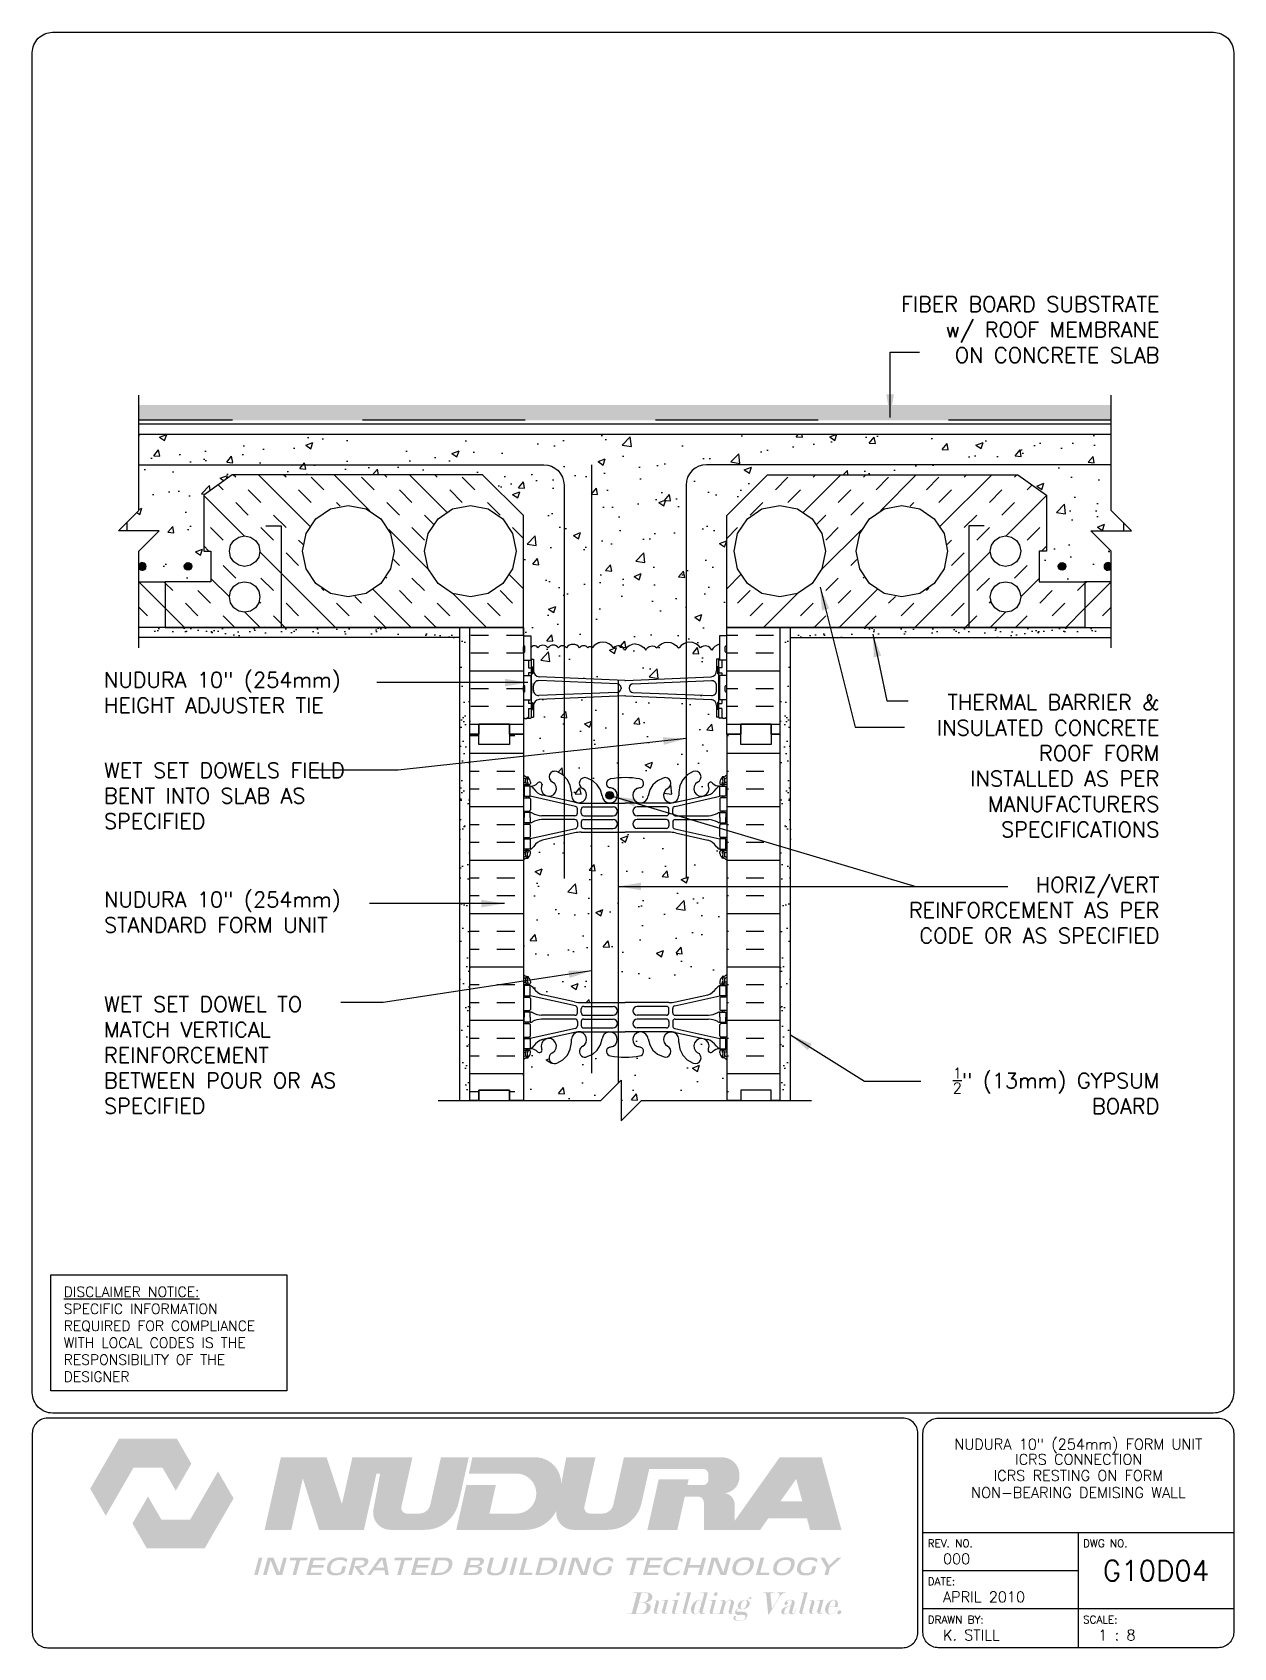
# Paper-space layout 'G10D04' of a CAD drawing. Header units: inches. Extents: x 0.42 to 7.8, y 0.49 to 10.41.
# The model-space entities are those that its viewports show. They can reach past a viewport. Long polylines and large blocks are cut down to what shows.
import ezdxf
from ezdxf.enums import TextEntityAlignment as Align

# ---------------------------------------------------------------- set-up
doc = ezdxf.new("R2010")
doc.units = ezdxf.units.IN
doc.header["$LTSCALE"] = 0.5
doc.header["$MEASUREMENT"] = 0
doc.linetypes.add('DASHED2', pattern=[0.375, 0.25, -0.125])
for name, color, linetype in [('HATCH', 12, 'Continuous'), ('line25', 2, 'Continuous'), ('LINE3', 3, 'Continuous'), ('LINE50', 5, 'Continuous'), ('LINE9', 9, 'Continuous'), ('LOGO', 7, 'Continuous'), ('TBK_LINE65', 3, 'Continuous'), ('TBK_TEXT', 4, 'Continuous'), ('TEXT', 4, 'Continuous'), ('Web_Edge', 9, 'Continuous')]:
    doc.layers.add(name, color=color, linetype=linetype)
doc.styles.add('DIM', font='romans.shx', dxfattribs={"width": 0.7})
doc.styles.add('ROMANS', font='romans.shx', dxfattribs={"height": 0.75})
doc.styles.get("Standard").update_dxf_attribs({"font": 'romans.shx', "height": 0.75})
doc.linetypes.add('STEEL', pattern='A,0.5,-0.2,["X",Standard,S=0.1,R=0,X=-0.1,Y=-0.05],-0.1', length=0.8)
doc.dimstyles.new('ext_12', dxfattribs={"dimscale": 12, "dimtxt": 0.09375, "dimasz": 0.09375, "dimexe": 0.09375, "dimexo": 0.0625, "dimgap": 0.0625, "dimtad": 1, "dimdec": 1, "dimzin": 3, "dimdsep": 46, "dimlunit": 4, "dimtxsty": 'DIM', "dimcen": 0.09, "dimdle": 0.09375, "dimclrt": 4, "dimadec": 0, "dimazin": 0, "dimtfac": 1, "dimtdec": 1, "dimtmove": 2, "dimatfit": 3, "dimfxl": 1, "dimfrac": 2, "dimtolj": 1, "dimtzin": 0, "dimarcsym": 0})
pattern_1 = [(45, (-4.6086, 14.3547), (-1.856155, 1.856155), []), (45, (-5.2273, 14.9734), (-1.856155, 1.856155), [0.875, -0.875]), (45, (-5.846, 15.5921), (-1.856155, 1.856155), [0.875, -0.875])]
pattern_2 = [(135, (538.7074, 14.3547), (1.856155, 1.856155), []), (135, (539.326, 14.9734), (1.856155, 1.856155), [0.875, -0.875]), (135, (539.9448, 15.5921), (1.856155, 1.856155), [0.875, -0.875])]
pattern_3 = [(50, (0, 0), (3.5863, -0.31376), [0.375, -4.125]), (355, (0, 0), (-0.693757, 3.76096), [0.3, -3.3]), (100.4514, (0.299, -0.026), (2.892544, 3.4472), [0.3187, -3.50571]), (46.1842, (0, 1), (5.336207, -0.827596), [0.5625, -6.1875]), (96.6356, (0.4447, 0.931), (4.67331, 4.87059), [0.47805, -5.25857]), (351.1842, (0, 1), (4.67331, 4.87059), [0.45, -4.95]), (21, (0.5, 0.75), (2.984535, -2.013094), [0.375, -4.125]), (326, (0.5, 0.75), (1.216577, 3.62575), [0.3, -3.3]), (71.4514, (0.7487, 0.5822), (4.20111, 1.612656), [0.3187, -3.50571]), (37.5, (0, 0), (0.0607993, 1.6644693), [0, -3.26, 0, -3.35, 0, -3.3125]), (7.5, (0, 0), (1.315348, 1.972059), [0, -1.91, 0, -3.185, 0, -1.2625]), (327.5, (-1.115, 0), (2.669112, -0.1127744), [0, -1.25, 0, -3.9, 0, -5.175]), (317.5, (-1.615, 0), (2.91593, 0.500525), [0, -1.625, 0, -2.59, 0, -3.675])]

psp = doc.layouts.new('G10D04')

# ---------------------------------------------------------------- texts
at = {"layer": 'TBK_TEXT', "color": 7, "style": 'ROMANS'}
for s, p in [('REV. NO.', (5.9215, 1.107)), ('DWG NO.', (6.876, 1.107)), ('DATE:', (5.9215, 0.8726)), ('DRAWN BY:', (5.9215, 0.6382)), ('SCALE:', (6.876, 0.6382))]:
    psp.add_text(s, height=0.04688, dxfattribs=at).set_placement(p)
at = {"layer": 'TEXT', "insert": (0.6134, 2.7065), "char_height": 0.0625, "width": 1.41371, "attachment_point": 1, "style": 'ROMANS'}
psp.add_mtext('{\\Fromans.shx|c1;\\LDISCLAIMER NOTICE:\\l\\PSPECIFIC INFORMATION REQUIRED FOR COMPLIANCE WITH LOCAL CODES IS THE RESPONSIBILITY OF THE DESIGNER}', dxfattribs=at)

msp = doc.modelspace()

# ---------------------------------------------------------------- texts
at = {"layer": 'TEXT', "char_height": 0.75, "style": 'ROMANS'}
for s, insert, width, attachment_point in [('\\A1;FIBER BOARD SUBSTRATE\\Pw/ ROOF MEMBRANE \\PON CONCRETE SLAB', (293.314, 101.197), 26.1134, 3), ('\\PNUDURA 10" (254mm) HEIGHT ADJUSTER TIE', (241.439, 82.357), 13.38313, 4), ('THERMAL BARRIER & INSULATED CONCRETE ROOF FORM INSTALLED AS PER MANUFACTURERS SPECIFICATIONS', (293.309, 78.13), 12.17415, 6), ('\\PWET SET DOWELS FIELD BENT INTO SLAB AS SPECIFIED', (241.439, 77.287), 13.38313, 4), ('HORIZ/VERT REINFORCEMENT AS PER CODE OR AS SPECIFIED', (293.311, 71.039), 14.05928, 6), ('NUDURA 10" (254mm) STANDARD FORM UNIT', (241.441, 70.934), 16.70168, 4), ('WET SET DOWEL TO MATCH VERTICAL REINFORCEMENT BETWEEN POUR OR AS SPECIFIED', (241.439, 63.915), 13.47255, 4), ('\\A1;{\\H0.7x;\\S1/2;}" (13mm) GYPSUM BOARD', (293.309, 62.158), 12.17415, 6)]:
    msp.add_mtext(s, dxfattribs=dict(at, insert=insert, width=width, attachment_point=attachment_point))

# ---------------------------------------------------------------- blocks, each defined once
blk = doc.blocks.new('TITLEBLOCK-Tag')
at = {"style": 'ROMANS'}
for tag, height, p in [('TITLE_LINE_1', 0.065, (0.927, -0.1328)), ('TITLE_LINE_2', 0.065, (0.9294, -0.2258)), ('CENTRE-LINE-3', 0.065, (0.927, -0.3246)), ('TITLE_LINE_4', 0.065, (0.927, -0.4299)), ('TITLE_LINE_5', 0.065, (0.927, -0.526)), ('DWG', 0.125, (1.4043, -0.9102))]:
    blk.add_attdef(tag, text='', height=height, dxfattribs=at).set_placement(p, align=Align.MIDDLE_CENTER)
for tag, p in [('LATEST_REVISION', (0.0954, -0.8366)), ('REVISION_DATE', (0.0954, -1.071)), ('DRAWN_BY', (0.0954, -1.3053)), ('SCALE', (1.0499, -1.3053))]:
    blk.add_attdef(tag, text='', height=0.065, dxfattribs=at).set_placement(p, align=Align.MIDDLE_LEFT)

# ---------------------------------------------------------------- hatches: boundary and pattern name
at = {"layer": 'HATCH'}
h = msp.add_hatch(dxfattribs=at)
h.set_pattern_fill('GRAVEL', color=256, style=0)
h.set_pattern_definition([(228.0128, (0.72, 1), (-7.999998232, -9.000001342), [0.134536, -13.319088]), (184.9697, (0.63, 0.9), (12.0000010515, 0.999991307), [0.230868, -22.855925]), (132.5104, (0.4, 0.88), (9.999990718, -11.000008674), [0.162788, -16.116032]), (267.2737, (0.01, 0.63), (0.999996018, 20.000000295), [0.210238, -20.813558]), (292.8337, (0, 0.42), (-5.0000099054, 11.999996412), [0.206155, -20.409373]), (357.2737, (0.08, 0.23), (-20.000000295, 0.999996018), [0.210238, -20.813558]), (37.6942, (0.29, 0.22), (-13.0000073456, -9.999990405), [0.278029, -27.524849]), (72.2553, (0.51, 0.39), (7.0000107627, 21.9999962312), [0.262488, -25.986321]), (121.4296, (0.59, 0.64), (-8.000008234, 12.9999950365), [0.21095, -20.884073]), (175.2364, (0.48, 0.82), (11.000000946, -0.999991533), [0.240832, -11.800763]), (222.3974, (0.24, 0.84), (-12.000007351, -10.999992082), [0.311448, -30.833375]), (138.8141, (1, 0.62), (-7.000002947, 5.999997313), [0.106301, -10.523844]), (171.4692, (0.92, 0.69), (12.999998285, -2.00000791), [0.202237, -20.021511]), (225, (0.72, 0.72), (-1e-16, -1.0000003), [0.141421, -1.272792]), (203.1986, (0.65, 0.84), (4.99999973, 2.000001325), [0.076158, -7.539615]), (291.8014, (0.58, 0.81), (-0.99999991, 3.00000027), [0.107703, -5.277462]), (30.9638, (0.62, 0.71), (2.99999802, 2.00000248), [0.174929, -5.656023]), (161.5651, (0.77, 0.8), (2.00000043, -0.9999984), [0.126491, -3.035787]), (16.3895, (0, 0.81), (10.000002198, 2.99999271), [0.1772, -17.542845]), (70.3462, (0.17, 0.86), (-3.999995247, -11.000002136), [0.148661, -14.717408]), (293.1986, (0.77, 1), (-2.000001325, 4.99999973), [0.152315, -7.463458]), (343.6105, (0.83, 0.86), (-10.000002198, 2.99999271), [0.1772, -17.542845]), (339.444, (0, 0.19), (-5.000001845, 1.999995996), [0.17088, -8.373124]), (294.7751, (0.16, 0.13), (-4.99999219, 11.000003422), [0.143178, -14.174643]), (66.8014, (0.78, 0), (2.000001325, 4.99999973), [0.152315, -7.463458]), (17.354, (0.84, 0.14), (-13.000002019, -3.999994502), [0.167631, -16.595424]), (69.444, (0.29, 0), (-1.999995996, -5.000001845), [0.08544, -8.458564]), (101.3099, (0.72, 0), (-0.99999763, 4.00000075), [0.05099, -5.048029]), (165.9638, (0.71, 0.05), (3.00000055, -0.99999806), [0.206155, -3.91695]), (186.009, (0.51, 0.1), (9.999999751, 0.9999993175), [0.19105, -18.913923]), (303.6901, (0.62, 0.62), (-1.00000133, 1.99999956), [0.144222, -3.461329]), (353.1572, (0.7, 0.5), (16.9999993655, -2.000007998), [0.251794, -24.927563]), (60.9454, (0.95, 0.47), (-4.000000027, -7.000000385), [0.102956, -10.192674]), (90, (1, 0.56), (-1, 1), [0.06, -0.94]), (120.2564, (0.49, 0.13), (3.999994887, -7.000002456), [0.138924, -13.75352]), (48.0128, (0.42, 0.25), (7.999998232, 9.000001342), [0.269072, -13.184552]), (0, (0.6, 0.45), (1, 1), [0.26, -0.74]), (325.3048, (0.86, 0.45), (-9.999994259, 7.00000861), [0.158114, -15.653274]), (254.0546, (0.99, 0.36), (-0.99999989, -4.000000127), [0.145602, -7.134508]), (207.646, (0.95, 0.22), (-18.999995807, -10.000007713), [0.237065, -23.469474]), (175.4261, (0.74, 0.11), (-13.0000005583, 0.999994801), [0.250799, -24.829074])])
h.paths.add_polyline_path([(290.945, 95.871), (265.4, 95.871), (265.4, 95.121), (290.945, 95.121)])
h.paths.add_polyline_path([(265.4, 95.871), (243.154, 95.871), (243.154, 95.121), (265.4, 95.121)])
h = msp.add_hatch(dxfattribs=at)
h.set_pattern_fill('AR-CONC', color=256, scale=0.5)
h.set_pattern_definition(pattern_3)
h.paths.add_polyline_path([(272.049, 90.434), (274.049, 92.434), (286.359, 92.434), (287.763, 91.444), (287.763, 88.684), (287.403, 88.684), (287.403, 87.184), (289.653, 87.184), (290.945, 87.184), (290.945, 88.684), (289.945, 89.684), (291.543, 89.684), (291.543, 90.086), (290.945, 90.684), (290.945, 94.434), (243.154, 94.434), (243.154, 90.684), (242.556, 90.086), (242.556, 89.684), (244.154, 89.684), (243.154, 88.684), (243.154, 87.184), (244.446, 87.184), (246.696, 87.184), (246.696, 88.684), (246.336, 88.684), (246.336, 91.444), (247.74, 92.434), (260.049, 92.434), (262.049, 90.434), (262.049, 84.529), (262.414, 84.529), (262.414, 83.929, -0.606005), (262.757, 83.932, -0.520567), (263.259, 83.932, -0.520567), (263.78, 83.932, -0.520567), (264.162, 83.932, -0.520567), (264.816, 83.932, -0.520567), (265.213, 83.932, -0.520567), (265.433, 83.932, -0.520567), (266.484, 83.932, -0.520567), (267.035, 83.815, -0.257048), (267.549, 84.13, -0.257048), (268.064, 83.815, -0.520567), (268.615, 83.932, -0.520567), (269.666, 83.932, -0.053186), (269.684, 83.954, -0.053186), (269.703, 83.932, -0.520567), (270.754, 83.932, -0.520567), (271.305, 83.815, -0.199481), (271.684, 84.109), (271.684, 84.529), (272.049, 84.529)])
h = msp.add_hatch(dxfattribs=at)
h.set_pattern_fill('INSUL', color=256, scale=7, angle=45, style=0)
h.set_pattern_definition(pattern_2)
h.paths.add_polyline_path([(249.099, 86.434, 1), (247.599, 86.434, 1)], flags=16)
edge = h.paths.add_edge_path()
edge.add_arc((248.349, 88.684), 0.75, 180, 540, ccw=False)
edge = h.paths.add_edge_path()
edge.add_arc((253.446, 88.684), 2.25, 180, 540, ccw=False)
edge = h.paths.add_edge_path()
edge.add_arc((259.446, 88.684), 2.25, 180, 540, ccw=False)
h.paths.add_polyline_path([(244.446, 87.184), (246.696, 87.184), (246.696, 88.684), (246.336, 88.684), (246.336, 91.444), (247.74, 92.434), (260.049, 92.434), (262.049, 90.434), (262.049, 84.934), (244.446, 84.934)])
h = msp.add_hatch(dxfattribs=at)
h.set_pattern_fill('INSUL', color=256, scale=7, angle=45, style=0)
h.set_pattern_definition(pattern_1)
h.paths.add_polyline_path([(285, 86.434, -1), (286.5, 86.434, -1)], flags=16)
edge = h.paths.add_edge_path()
edge.add_arc((285.75, 88.684), 0.75, 0, 360)
edge = h.paths.add_edge_path()
edge.add_arc((280.653, 88.684), 2.25, 0, 360)
edge = h.paths.add_edge_path()
edge.add_arc((274.653, 88.684), 2.25, 0, 360)
h.paths.add_polyline_path([(289.653, 87.184), (287.403, 87.184), (287.403, 88.684), (287.763, 88.684), (287.763, 91.444), (286.359, 92.434), (274.049, 92.434), (272.049, 90.434), (272.049, 84.934), (289.653, 84.934)])
h = msp.add_hatch(dxfattribs=at)
h.set_pattern_fill('INSUL', color=256, scale=7, angle=45, style=0)
h.set_pattern_definition(pattern_2)
h.paths.add_polyline_path([(244.446, 87.184), (243.154, 87.184), (243.154, 84.934), (244.446, 84.934)])
h = msp.add_hatch(dxfattribs=at)
h.set_pattern_fill('INSUL', color=256, scale=7, angle=45, style=0)
h.set_pattern_definition(pattern_1)
h.paths.add_polyline_path([(289.653, 84.934), (290.945, 84.934), (290.945, 87.184), (289.653, 87.184)])
h = msp.add_hatch(dxfattribs=at)
h.set_pattern_fill('AR-SAND', color=256, scale=0.5, style=0)
h.set_pattern_definition([(142.5, (460.34654, -49.55816), (0.0314967, 0.963412), [0, -0.76, 0, -0.85, 0, -0.8125]), (172.5, (460.3465, -49.5582), (-0.8848884, 1.411073), [0, -0.41, 0, -0.685, 0, -0.2625]), (212.5, (460.96154, -49.55816), (-1.557071, 0.0028295), [0, -0.25, 0, -0.9, 0, -1.175]), (222.5, (460.9615, -49.5582), (-1.503063, 0.438838), [0, -0.125, 0, -0.59, 0, -0.675])])
h.paths.add_polyline_path([(255.424, 84.934), (255.424, 84.809, 0.414214), (255.549, 84.684), (258.674, 84.684, -0.131652), (258.924, 84.617), (258.924, 84.434), (243.154, 84.434), (243.154, 84.934)])
h = msp.add_hatch(dxfattribs=at)
h.set_pattern_fill('AR-SAND', color=256, scale=0.5, style=0)
h.set_pattern_definition([(142.5, (457.18214, -47.9762), (0.0314967, 0.963412), [0, -0.76, 0, -0.85, 0, -0.8125]), (172.5, (457.1821, -47.9762), (-0.8848884, 1.411073), [0, -0.41, 0, -0.685, 0, -0.2625]), (212.5, (457.79714, -47.9762), (-1.557071, 0.0028295), [0, -0.25, 0, -0.9, 0, -1.175]), (222.5, (457.7971, -47.9762), (-1.503063, 0.438838), [0, -0.125, 0, -0.59, 0, -0.675])])
edge = h.paths.add_edge_path()
edge.add_arc((258.674, 84.184), 0.5, 0, 60, ccw=False)
edge.add_line((259.174, 84.184), (259.174, 81.934))
edge.add_line((259.174, 81.934), (259.299, 81.434))
edge.add_line((259.299, 81.434), (259.424, 81.434))
edge.add_line((259.424, 81.434), (259.424, 79.684))
edge.add_line((259.424, 79.684), (259.424, 61.684))
edge.add_line((259.424, 61.684), (258.924, 61.684))
edge.add_line((258.924, 61.684), (258.924, 84.617))
h = msp.add_hatch(dxfattribs=at)
h.set_pattern_fill('INSUL', color=256, scale=7, style=0)
h.set_pattern_definition([(0, (273.466, 82.8075), (0, 2.625), []), (0, (273.466, 83.6825), (0, 2.625), [0.875, -0.875]), (0, (273.466, 84.5575), (0, 2.625), [0.875, -0.875])])
h.paths.add_polyline_path([(274.674, 84.934), (272.049, 84.934), (272.049, 84.529), (272.049, 79.684), (272.737, 79.684), (272.737, 80.184), (274.237, 80.184), (274.237, 79.684), (274.674, 79.684)])
h.paths.add_polyline_path([(262.049, 84.934), (259.424, 84.934), (259.424, 79.684), (259.862, 79.684), (259.862, 80.184), (261.362, 80.184), (261.362, 79.684), (262.049, 79.684)])
h = msp.add_hatch(dxfattribs=at)
h.set_pattern_fill('AR-CONC', color=256, scale=0.5)
h.set_pattern_definition(pattern_3)
h.paths.add_polyline_path([(272.049, 63.684, 0.08841), (271.903, 63.781), (271.813, 63.781), (271.813, 63.823, -0.249069), (271.703, 64.03), (271.703, 64.097, -0.414214), (271.766, 64.16), (271.813, 64.16), (271.813, 64.23), (271.708, 64.23, 0.231736), (271.351, 64.079, -0.8344), (271.139, 64.204), (271.151, 64.226, 2.155404), (270.612, 64.031, -1), (270.399, 63.52, -0.311223), (269.69, 64.536), (269.69, 64.701, 1.661382), (269.129, 64.348, -1), (268.916, 63.837, -0.30095), (268.179, 64.71, 1.661382), (267.618, 64.357, 0.055617), (267.798, 64.311, -0.843243), (267.763, 63.879, -0.047544), (267.049, 63.814, -0.047544), (266.336, 63.879, -0.843243), (266.301, 64.311, 0.055617), (266.481, 64.357, 1.661382), (265.919, 64.71, -0.30095), (265.183, 63.837, -1), (264.97, 64.348, 1.661382), (264.409, 64.701), (264.409, 64.536, -0.311223), (263.7, 63.52, -1), (263.487, 64.031, 2.155404), (262.948, 64.226), (262.96, 64.204, -0.834375), (262.748, 64.079, 0.23174), (262.39, 64.23), (262.285, 64.23), (262.285, 64.16), (262.333, 64.16, -0.414214), (262.395, 64.097), (262.395, 64.03, -0.249069), (262.285, 63.823), (262.285, 63.781), (262.195, 63.781, 0.088416), (262.049, 63.684), (262.049, 61.684), (265.855, 61.684), (266.855, 62.684), (266.855, 60.684), (267.855, 61.684), (272.049, 61.684)])
h.paths.add_polyline_path([(272.049, 73.491, 0.08841), (271.903, 73.589), (271.813, 73.589), (271.813, 73.63, -0.249069), (271.703, 73.837), (271.703, 73.905, -0.414214), (271.766, 73.967), (271.813, 73.967), (271.813, 74.037), (271.708, 74.037, -0.155529), (271.533, 74.172, 0.180914), (271.115, 74.483), (269.534, 74.836, 0.054974), (269.207, 74.872), (267.049, 74.872), (264.891, 74.872, 0.054974), (264.565, 74.836), (262.984, 74.483, 0.180914), (262.566, 74.172, -0.155529), (262.39, 74.037), (262.285, 74.037), (262.285, 73.967), (262.333, 73.967, -0.414214), (262.395, 73.905), (262.395, 73.837, -0.249069), (262.285, 73.63), (262.285, 73.589), (262.195, 73.589, 0.088416), (262.049, 73.491), (262.049, 67.876, 0.088416), (262.195, 67.779), (262.285, 67.779), (262.285, 67.737, -0.249069), (262.395, 67.53), (262.395, 67.462, -0.414214), (262.333, 67.4), (262.285, 67.4), (262.285, 67.33), (262.39, 67.33, -0.155529), (262.566, 67.196, 0.180914), (262.984, 66.884), (264.565, 66.531, 0.054974), (264.891, 66.495), (267.049, 66.495), (269.207, 66.495, 0.054974), (269.534, 66.531), (271.115, 66.884, 0.180914), (271.533, 67.196, -0.155529), (271.708, 67.33), (271.813, 67.33), (271.813, 67.4), (271.766, 67.4, -0.414214), (271.703, 67.462), (271.703, 67.53, -0.249069), (271.813, 67.737), (271.813, 67.779), (271.903, 67.779, 0.08841), (272.049, 67.876)])
h.paths.add_polyline_path([(272.049, 79.684), (272.049, 80.532), (271.969, 80.452), (271.879, 80.452), (271.849, 80.482), (271.699, 80.482, -0.414214), (271.649, 80.532), (271.649, 80.902), (271.599, 80.902), (271.599, 81.252), (271.649, 81.252), (271.649, 82.652), (271.599, 82.652), (271.599, 83.002), (271.649, 83.002), (271.649, 83.372, -0.327813), (271.684, 83.419), (271.684, 84.109, 0.199481), (271.305, 83.815, 0.520567), (270.754, 83.932, 0.520567), (269.703, 83.932, 0.053186), (269.684, 83.954, 0.053186), (269.666, 83.932, 0.520567), (268.615, 83.932, 0.520567), (268.064, 83.815, 0.257048), (267.549, 84.13, 0.257048), (267.035, 83.815, 0.520567), (266.484, 83.932, 0.520567), (265.433, 83.932, 0.520567), (265.213, 83.932, 0.520567), (264.816, 83.932, 0.520567), (264.162, 83.932, 0.520567), (263.78, 83.932, 0.520567), (263.259, 83.932, 0.520567), (262.757, 83.932, 0.606005), (262.414, 83.929), (262.414, 83.419, -0.327813), (262.449, 83.372), (262.449, 83.002), (262.499, 83.002), (262.499, 82.652), (262.449, 82.652), (262.449, 81.252), (262.499, 81.252), (262.499, 80.902), (262.449, 80.902), (262.449, 80.532, -0.414214), (262.399, 80.482), (262.299, 80.482), (262.249, 80.482), (262.219, 80.452), (262.129, 80.452), (262.049, 80.532), (262.049, 79.684), (262.049, 77.684, 0.088416), (262.195, 77.586), (262.285, 77.586), (262.285, 77.545, -0.249069), (262.395, 77.337), (262.395, 77.27, -0.414214), (262.333, 77.207), (262.285, 77.207), (262.285, 77.137), (262.39, 77.137, 0.231736), (262.748, 77.289, -0.8344), (262.96, 77.163), (262.948, 77.142, 2.155404), (263.487, 77.336, -1), (263.7, 77.847, -0.311223), (264.409, 76.831), (264.409, 76.666, 1.661382), (264.97, 77.019, -1), (265.183, 77.53, -0.30095), (265.919, 76.658, 1.661382), (266.481, 77.01, 0.055617), (266.301, 77.056, -0.843243), (266.336, 77.488, -0.047544), (267.049, 77.553, -0.047544), (267.763, 77.488, -0.843243), (267.798, 77.056, 0.055617), (267.618, 77.01, 1.661382), (268.179, 76.658, -0.30095), (268.916, 77.53, -1), (269.129, 77.019, 1.661382), (269.69, 76.666), (269.69, 76.831, -0.311223), (270.399, 77.847, -1), (270.612, 77.336, 2.155404), (271.151, 77.142), (271.139, 77.163, -0.834375), (271.351, 77.289, 0.23174), (271.708, 77.137), (271.813, 77.137), (271.813, 77.207), (271.766, 77.207, -0.414214), (271.703, 77.27), (271.703, 77.337, -0.249069), (271.813, 77.545), (271.813, 77.586), (271.903, 77.586, 0.08841), (272.049, 77.684)])
h.paths.add_polyline_path([(262.809, 81.583, -0.425773), (262.549, 81.833), (262.549, 82.07, -0.425773), (262.809, 82.32), (266.666, 82.169, -0.390098), (266.849, 81.969), (266.849, 81.934, -0.390098), (266.666, 81.735)], flags=16)
h.paths.add_polyline_path([(267.249, 81.934), (267.249, 81.969, -0.390098), (267.433, 82.169), (271.29, 82.32, -0.425773), (271.549, 82.07), (271.549, 81.833, -0.425773), (271.29, 81.583), (267.433, 81.735, -0.390098)], flags=16)
h = msp.add_hatch(dxfattribs=at)
h.set_pattern_fill('AR-SAND', color=256, scale=0.5, style=0)
h.set_pattern_definition([(37.5, (76.9167, -47.9762), (-0.0314967, 0.963412), [0, -0.76, 0, -0.85, 0, -0.8125]), (7.5, (76.9167, -47.9762), (0.8848884, 1.411073), [0, -0.41, 0, -0.685, 0, -0.2625]), (327.5, (76.3017, -47.9762), (1.557071, 0.0028295), [0, -0.25, 0, -0.9, 0, -1.175]), (317.5, (76.3017, -47.9762), (1.503063, 0.438838), [0, -0.125, 0, -0.59, 0, -0.675])])
edge = h.paths.add_edge_path()
edge.add_arc((275.424, 84.184), 0.5, 120, 180)
edge.add_line((274.924, 84.184), (274.924, 81.934))
edge.add_line((274.924, 81.934), (274.799, 81.434))
edge.add_line((274.799, 81.434), (274.674, 81.434))
edge.add_line((274.674, 81.434), (274.674, 79.684))
edge.add_line((274.674, 79.684), (274.674, 61.684))
edge.add_line((274.674, 61.684), (275.174, 61.684))
edge.add_line((275.174, 61.684), (275.174, 84.617))
h = msp.add_hatch(dxfattribs=at)
h.set_pattern_fill('AR-SAND', color=256, scale=0.5, style=0)
h.set_pattern_definition([(37.5, (73.7523, -49.55816), (-0.0314967, 0.963412), [0, -0.76, 0, -0.85, 0, -0.8125]), (7.5, (73.7523, -49.5582), (0.8848884, 1.411073), [0, -0.41, 0, -0.685, 0, -0.2625]), (327.5, (73.1373, -49.55816), (1.557071, 0.0028295), [0, -0.25, 0, -0.9, 0, -1.175]), (317.5, (73.1373, -49.5582), (1.503063, 0.438838), [0, -0.125, 0, -0.59, 0, -0.675])])
h.paths.add_polyline_path([(278.674, 84.934), (278.674, 84.809, -0.414214), (278.549, 84.684), (275.424, 84.684, 0.131652), (275.174, 84.617), (275.174, 84.434), (290.945, 84.434), (290.945, 84.934)])
h = msp.add_hatch(dxfattribs=at)
h.set_pattern_fill('INSUL', color=256, scale=7, style=0)
h.paths.add_polyline_path([(262.049, 79.684), (261.362, 79.684), (261.362, 79.184), (259.862, 79.184), (259.862, 79.684), (259.424, 79.684), (259.424, 61.684), (259.862, 61.684), (259.862, 62.184), (261.362, 62.184), (261.362, 61.684), (262.049, 61.684)])
h.paths.add_polyline_path([(274.674, 79.684), (274.237, 79.684), (274.237, 79.184), (272.737, 79.184), (272.737, 79.684), (272.049, 79.684), (272.049, 61.684), (272.737, 61.684), (272.737, 62.184), (274.237, 62.184), (274.237, 61.684), (274.674, 61.684)])
at = {"layer": 'LINE3'}
for points in [[(243.154, 88.018, -4.219488), (243.154, 87.849)], [(245.759, 87.934, 1), (245.384, 87.934, 1)], [(288.715, 87.934, 1), (288.34, 87.934, 1)], [(290.945, 88.018, 4.219488), (290.945, 87.849)], [(266.481, 76.685, 1), (266.106, 76.685, 1)]]:
    msp.add_hatch(color=256, dxfattribs=at).paths.add_polyline_path(points)

# ---------------------------------------------------------------- linework, layer by layer
at = {"layer": 'HATCH'}
for p, q in [((245.703, 88.073), (245.703, 88.073)), ((288.395, 88.073), (288.395, 88.073)), ((246.491, 84.934), (246.464, 84.96)), ((249.319, 84.934), (249.293, 84.96)), ((254.976, 84.934), (254.95, 84.96)), ((257.804, 84.934), (257.778, 84.96)), ((276.295, 84.934), (276.321, 84.96)), ((279.123, 84.934), (279.149, 84.96)), ((284.78, 84.934), (284.806, 84.96)), ((287.608, 84.934), (287.634, 84.96))]:
    msp.add_line(p, q, dxfattribs=at)
for points in [[(267.549, 84.13, 0.257048), (267.035, 83.815, 0.520567), (266.484, 83.932, 0.520567), (265.433, 83.932, 0.520567), (265.213, 83.932, 0.520567), (264.816, 83.932, 0.520567), (264.162, 83.932, 0.520567), (263.78, 83.932, 0.520567), (263.259, 83.932, 0.520567), (262.757, 83.932, 0.606005), (262.414, 83.929, 0.204172)], [(267.549, 84.13, -0.257048), (268.064, 83.815, -0.520567), (268.615, 83.932, -0.520567), (269.666, 83.932, -0.053186), (269.684, 83.954, -0.053186)], [(271.684, 84.109, 0.199481), (271.305, 83.815, 0.520567), (270.754, 83.932, 0.520567), (269.703, 83.932, 0.053186), (269.684, 83.954)]]:
    msp.add_lwpolyline(points, format="xyb", dxfattribs=at)
at = {"layer": 'line25'}
for p, q in [((243.154, 94.434), (290.945, 94.434)), ((247.74, 92.434), (246.336, 91.444)), ((260.049, 92.434), (247.74, 92.434)), ((262.049, 90.434), (260.049, 92.434)), ((272.049, 90.434), (274.049, 92.434)), ((274.049, 92.434), (286.359, 92.434)), ((286.359, 92.434), (287.763, 91.444)), ((246.336, 91.444), (246.336, 88.684)), ((287.763, 91.444), (287.763, 88.684)), ((262.049, 84.529), (262.049, 90.434)), ((272.049, 84.529), (272.049, 90.434)), ((246.336, 88.684), (246.696, 88.684)), ((246.696, 88.684), (246.696, 87.184)), ((287.763, 88.684), (287.403, 88.684)), ((287.403, 88.684), (287.403, 87.184)), ((246.696, 87.184), (244.446, 87.184)), ((244.446, 87.184), (244.446, 84.934)), ((287.403, 87.184), (289.653, 87.184)), ((289.653, 87.184), (289.653, 84.934)), ((262.049, 84.934), (243.154, 84.934)), ((244.446, 84.934), (262.049, 84.934)), ((262.049, 84.934), (262.049, 79.684)), ((262.049, 84.529), (262.414, 84.529)), ((262.414, 84.529), (262.414, 83.329)), ((271.684, 84.529), (271.684, 83.329)), ((272.049, 84.529), (271.684, 84.529)), ((272.049, 84.934), (290.945, 84.934)), ((272.049, 79.684), (272.049, 84.934)), ((289.653, 84.934), (272.049, 84.934)), ((262.049, 83.329), (262.414, 83.329)), ((262.049, 82.579), (262.414, 82.579)), ((262.414, 82.579), (262.414, 81.379)), ((272.049, 83.329), (271.684, 83.329)), ((272.049, 82.579), (271.684, 82.579)), ((271.684, 82.579), (271.684, 81.379)), ((262.049, 81.379), (262.414, 81.379)), ((272.049, 81.379), (271.684, 81.379)), ((262.049, 79.684), (262.049, 61.684)), ((272.049, 79.684), (272.049, 61.684))]:
    msp.add_line(p, q, dxfattribs=at)
for points in [[(242.556, 90.086), (242.556, 89.684)], [(291.543, 90.086), (291.543, 89.684)], [(243.154, 87.184), (244.446, 87.184), (244.446, 84.934), (243.154, 84.934)], [(290.945, 87.184), (289.653, 87.184), (289.653, 84.934), (290.945, 84.934)]]:
    msp.add_lwpolyline(points, dxfattribs=at)
at = {"layer": 'LINE3', "linetype": 'STEEL'}
for p, q in [((243.154, 92.934), (258.549, 92.934)), ((290.945, 92.934), (275.549, 92.934))]:
    msp.add_line(p, q, dxfattribs=at)
at = {"layer": 'LINE3'}
for p, q in [((265.4, 92.934), (265.4, 63.021)), ((266.709, 82.328), (266.709, 62.538))]:
    msp.add_line(p, q, dxfattribs=at)
for points in [[(258.549, 92.934), (263.049, 92.934, -0.414214), (264.049, 91.934), (264.049, 72.596)], [(275.549, 92.934), (271.049, 92.934, 0.414214), (270.049, 91.934), (270.049, 72.596)]]:
    msp.add_lwpolyline(points, format="xyb", dxfattribs=at)
for centre in [(245.571, 87.934), (288.528, 87.934), (266.293, 76.685)]:
    msp.add_circle(centre, 0.188, dxfattribs=at)
for centre, start, end in [((243.321, 87.934), 206.66571, 153.33429), ((290.778, 87.934), 26.66571, 333.33429)]:
    msp.add_arc(centre, 0.188, start, end, dxfattribs=at)
at = {"layer": 'LINE50', "color": 9, "linetype": 'DASHED2'}
msp.add_line((290.945, 95.121), (243.154, 95.121), dxfattribs=at)
at = {"layer": 'LINE50'}
for p, q in [((259.424, 79.684), (259.424, 84.934)), ((274.674, 79.684), (274.674, 84.934)), ((259.424, 61.684), (259.424, 79.684)), ((274.674, 61.684), (274.674, 79.684))]:
    msp.add_line(p, q, dxfattribs=at)
for points in [[(262.049, 79.684), (261.362, 79.684), (261.362, 80.184), (259.862, 80.184), (259.862, 79.684), (259.424, 79.684)], [(259.424, 79.684), (259.862, 79.684), (259.862, 80.184), (261.362, 80.184), (261.362, 79.684), (262.049, 79.684)], [(272.049, 79.684), (272.737, 79.684), (272.737, 80.184), (274.237, 80.184), (274.237, 79.684), (274.674, 79.684)], [(274.674, 79.684), (274.237, 79.684), (274.237, 80.184), (272.737, 80.184), (272.737, 79.684), (272.049, 79.684)], [(262.049, 61.684), (261.362, 61.684), (261.362, 62.184), (259.862, 62.184), (259.862, 61.684), (259.424, 61.684)], [(259.424, 61.684), (259.862, 61.684), (259.862, 62.184), (261.362, 62.184), (261.362, 61.684), (262.049, 61.684)], [(274.674, 61.684), (274.237, 61.684), (274.237, 62.184), (272.737, 62.184), (272.737, 61.684), (272.049, 61.684)]]:
    msp.add_lwpolyline(points, dxfattribs=at)
at = {"layer": 'LINE9'}
for p, q in [((258.924, 84.434), (243.154, 84.434)), ((258.924, 61.684), (258.924, 84.934)), ((275.174, 61.684), (275.174, 84.934)), ((275.174, 84.434), (290.945, 84.434)), ((262.049, 83.759), (262.049, 83.979)), ((262.049, 83.924), (262.049, 83.924)), ((262.049, 83.814), (262.049, 83.814)), ((262.089, 84.019), (262.089, 84.019)), ((262.089, 83.719), (262.089, 83.719)), ((262.129, 83.759), (262.129, 83.979)), ((271.969, 83.759), (271.969, 83.979)), ((272.009, 84.019), (272.009, 84.019)), ((272.009, 83.719), (272.009, 83.719)), ((272.049, 83.759), (272.049, 83.979)), ((272.049, 83.924), (272.049, 83.924)), ((272.049, 83.814), (272.049, 83.814)), ((262.299, 83.329), (262.299, 82.952)), ((262.299, 82.702), (262.299, 82.579)), ((262.449, 80.532), (262.449, 83.372)), ((262.449, 83.372), (262.549, 83.372)), ((262.449, 83.352), (262.449, 83.352)), ((262.449, 83.002), (262.499, 83.002)), ((262.449, 82.652), (262.499, 82.652)), ((262.499, 83.002), (262.499, 82.652)), ((262.549, 83.372), (262.549, 82.811)), ((271.649, 83.372), (271.549, 83.372)), ((271.549, 83.372), (271.549, 82.811)), ((271.599, 83.002), (271.599, 82.652)), ((271.649, 83.002), (271.599, 83.002)), ((271.649, 82.652), (271.599, 82.652)), ((271.649, 80.532), (271.649, 83.372)), ((271.649, 83.352), (271.649, 83.352)), ((271.799, 83.329), (271.799, 82.952)), ((271.799, 82.702), (271.799, 82.579)), ((262.049, 81.809), (262.049, 82.029)), ((262.049, 81.974), (262.049, 81.974)), ((262.049, 81.864), (262.049, 81.864)), ((262.089, 82.069), (262.089, 82.069)), ((262.129, 81.809), (262.129, 82.029)), ((262.549, 81.833), (262.549, 82.07)), ((266.666, 82.169), (262.809, 82.32)), ((267.033, 82.328), (262.825, 82.512)), ((266.849, 81.969), (266.849, 81.934)), ((267.066, 82.328), (271.274, 82.512)), ((267.249, 81.969), (267.249, 81.934)), ((267.433, 82.169), (271.29, 82.32)), ((271.549, 81.833), (271.549, 82.07)), ((271.969, 81.809), (271.969, 82.029)), ((272.009, 82.069), (272.009, 82.069)), ((272.049, 81.809), (272.049, 82.029)), ((272.049, 81.974), (272.049, 81.974)), ((272.049, 81.864), (272.049, 81.864)), ((262.089, 81.769), (262.089, 81.769)), ((262.299, 81.379), (262.299, 81.202)), ((262.449, 81.252), (262.499, 81.252)), ((262.499, 81.252), (262.499, 80.902)), ((262.549, 81.093), (262.549, 80.532)), ((266.666, 81.735), (262.809, 81.583)), ((267.033, 81.575), (262.825, 81.391)), ((267.066, 81.575), (271.274, 81.391)), ((267.433, 81.735), (271.29, 81.583)), ((271.549, 81.093), (271.549, 80.532)), ((271.649, 81.252), (271.599, 81.252)), ((271.599, 81.252), (271.599, 80.902)), ((271.799, 81.379), (271.799, 81.202)), ((272.009, 81.769), (272.009, 81.769)), ((262.049, 80.532), (262.129, 80.452)), ((262.129, 80.452), (262.219, 80.452)), ((262.299, 80.532), (262.219, 80.452)), ((262.249, 80.482), (262.399, 80.482)), ((262.299, 80.952), (262.299, 80.532)), ((262.299, 80.482), (262.399, 80.482)), ((262.449, 80.902), (262.499, 80.902)), ((262.449, 80.532), (262.549, 80.532)), ((271.649, 80.532), (271.549, 80.532)), ((271.649, 80.902), (271.599, 80.902)), ((271.799, 80.482), (271.699, 80.482)), ((271.849, 80.482), (271.699, 80.482)), ((271.799, 80.952), (271.799, 80.532)), ((271.799, 80.532), (271.879, 80.452)), ((271.969, 80.452), (271.879, 80.452)), ((272.049, 80.532), (271.969, 80.452)), ((266.855, 62.684), (265.855, 61.684)), ((266.855, 62.684), (266.855, 60.684)), ((257.86, 61.684), (265.855, 61.684)), ((267.855, 61.684), (266.855, 60.684)), ((267.855, 61.684), (276.213, 61.684))]:
    msp.add_line(p, q, dxfattribs=at)
for points in [[(243.154, 83.934), (243.154, 88.684), (244.154, 89.684), (242.154, 89.684), (243.154, 90.684), (243.154, 96.345)], [(290.945, 83.934), (290.945, 88.684), (289.945, 89.684), (291.945, 89.684), (290.945, 90.684), (290.945, 96.345)], [(290.945, 94.934), (243.154, 94.934)], [(249.398, 89.934), (250.148, 89.934), (250.148, 84.934)], [(284.701, 89.934), (283.951, 89.934), (283.951, 84.934)], [(262.299, 82.952), (262.449, 82.952), (262.449, 82.702), (262.299, 82.702)], [(271.799, 82.952), (271.649, 82.952), (271.649, 82.702), (271.799, 82.702)], [(262.414, 82.202), (262.449, 82.202), (262.449, 81.702), (262.414, 81.702)], [(271.684, 82.202), (271.649, 82.202), (271.649, 81.702), (271.684, 81.702)], [(262.299, 80.952), (262.449, 80.952), (262.449, 81.202), (262.299, 81.202)], [(271.799, 80.952), (271.649, 80.952), (271.649, 81.202), (271.799, 81.202)]]:
    msp.add_lwpolyline(points, dxfattribs=at)
at = {"layer": 'LINE9', "linetype": 'DASHED2', "ltscale": 0.15}
for points in [[(261.362, 79.684), (261.362, 79.684), (261.362, 79.184), (259.862, 79.184), (259.862, 79.684), (259.862, 79.684)], [(274.237, 79.684), (274.237, 79.684), (274.237, 79.184), (272.737, 79.184), (272.737, 79.684), (272.737, 79.684)]]:
    msp.add_lwpolyline(points, dxfattribs=at)
at = {"layer": 'LINE9'}
for centre, radius in [((253.446, 88.684), 2.25), ((259.446, 88.684), 2.25), ((274.653, 88.684), 2.25), ((280.653, 88.684), 2.25), ((248.349, 88.684), 0.75), ((285.75, 88.684), 0.75), ((248.349, 86.434), 0.75), ((285.75, 86.434), 0.75)]:
    msp.add_circle(centre, radius, dxfattribs=at)
for centre, radius, start, end in [((262.089, 83.979), 0.04, 90, 180), ((262.089, 83.759), 0.04, 180, 270), ((262.089, 83.979), 0.04, 360, 90), ((262.089, 83.759), 0.04, 270, 0), ((262.399, 83.372), 0.05, 0, 72.59934), ((271.699, 83.372), 0.05, 107.40071, 180), ((272.009, 83.979), 0.04, 90, 180), ((272.009, 83.759), 0.04, 180, 270), ((272.009, 83.979), 0.04, 0, 90), ((272.009, 83.759), 0.04, 270, 0), ((262.849, 82.811), 0.3, 180, 265.24257), ((271.249, 82.811), 0.3, 274.75743, 0), ((262.089, 82.029), 0.04, 90, 180), ((262.089, 81.809), 0.04, 180, 270), ((262.089, 82.029), 0.04, 360, 90), ((262.089, 81.809), 0.04, 270, 0), ((262.799, 82.07), 0.25, 87.74794, 180), ((262.799, 81.833), 0.25, 180, 272.25206), ((266.649, 81.969), 0.2, 0, 85.24257), ((266.649, 81.934), 0.2, 274.75743, 0), ((267.049, 82.527), 0.2, 265.24257, 270), ((267.049, 82.527), 0.2, 270, 274.75743), ((267.449, 81.969), 0.2, 94.75743, 180), ((267.449, 81.934), 0.2, 180, 265.24257), ((271.299, 82.07), 0.25, 0, 92.25206), ((271.299, 81.833), 0.25, 267.74794, 0), ((272.009, 82.029), 0.04, 90, 180), ((272.009, 81.809), 0.04, 180, 270), ((272.009, 82.029), 0.04, 0, 90), ((272.009, 81.809), 0.04, 270, 0), ((262.849, 81.093), 0.3, 94.75743, 180), ((267.049, 81.376), 0.2, 90, 94.75743), ((267.049, 81.376), 0.2, 85.24257, 90), ((271.249, 81.093), 0.3, 0, 85.24257), ((262.399, 80.532), 0.05, 270, 0), ((271.699, 80.532), 0.05, 180, 270)]:
    msp.add_arc(centre, radius, start, end, dxfattribs=at)
at = {"layer": 'Web_Edge'}
for p, q in [((262.049, 77.307), (262.127, 77.307)), ((262.049, 77.207), (262.333, 77.207)), ((262.195, 77.586), (262.285, 77.586)), ((262.195, 77.207), (262.195, 77.137)), ((262.285, 77.586), (262.285, 77.545)), ((262.285, 77.207), (262.285, 77.137)), ((262.395, 77.337), (262.395, 77.27)), ((262.948, 77.142), (262.96, 77.163)), ((271.151, 77.142), (271.139, 77.163)), ((271.703, 77.337), (271.703, 77.27)), ((272.049, 77.207), (271.766, 77.207)), ((271.903, 77.586), (271.813, 77.586)), ((271.813, 77.586), (271.813, 77.545)), ((271.813, 77.207), (271.813, 77.137)), ((271.903, 77.207), (271.903, 77.137)), ((272.049, 77.307), (271.972, 77.307)), ((262.049, 76.567), (262.333, 76.567)), ((262.195, 76.637), (262.195, 76.567)), ((262.285, 76.637), (262.285, 76.567)), ((264.608, 76.141), (262.39, 76.637)), ((262.395, 76.505), (262.395, 75.97)), ((264.565, 76.339), (262.984, 76.692)), ((264.409, 76.831), (264.409, 76.666)), ((264.891, 76.303), (267.049, 76.303)), ((269.207, 76.303), (267.049, 76.303)), ((269.491, 76.141), (271.708, 76.637)), ((269.534, 76.339), (271.115, 76.692)), ((269.69, 76.831), (269.69, 76.666)), ((271.703, 76.505), (271.703, 75.97)), ((272.049, 76.567), (271.766, 76.567)), ((271.813, 76.637), (271.813, 76.567)), ((271.903, 76.637), (271.903, 76.567)), ((262.049, 75.907), (262.333, 75.907)), ((262.195, 75.907), (262.195, 75.837)), ((262.285, 75.907), (262.285, 75.837)), ((264.581, 75.682), (262.943, 75.682)), ((264.581, 75.493), (262.943, 75.493)), ((264.706, 75.807), (264.706, 76.019)), ((264.893, 75.807), (264.893, 75.991)), ((265.018, 76.116), (266.458, 76.116)), ((265.018, 75.682), (266.458, 75.682)), ((265.018, 75.493), (266.458, 75.493)), ((269.081, 76.116), (267.641, 76.116)), ((269.081, 75.682), (267.641, 75.682)), ((269.081, 75.493), (267.641, 75.493)), ((269.206, 75.807), (269.206, 75.991)), ((269.393, 75.807), (269.393, 76.019)), ((269.518, 75.682), (271.156, 75.682)), ((269.518, 75.493), (271.156, 75.493)), ((272.049, 75.907), (271.766, 75.907)), ((271.813, 75.907), (271.813, 75.837)), ((271.903, 75.907), (271.903, 75.837)), ((262.049, 75.267), (262.333, 75.267)), ((262.195, 75.267), (262.195, 75.337)), ((262.285, 75.267), (262.285, 75.337)), ((264.608, 75.034), (262.39, 74.537)), ((262.395, 74.67), (262.395, 75.205)), ((264.565, 74.836), (262.984, 74.483)), ((264.706, 75.368), (264.706, 75.156)), ((264.891, 74.872), (267.049, 74.872)), ((264.893, 75.368), (264.893, 75.184)), ((265.018, 75.059), (266.458, 75.059)), ((269.207, 74.872), (267.049, 74.872)), ((269.081, 75.059), (267.641, 75.059)), ((269.206, 75.368), (269.206, 75.184)), ((269.393, 75.368), (269.393, 75.156)), ((269.491, 75.034), (271.708, 74.537)), ((269.534, 74.836), (271.115, 74.483)), ((271.703, 74.67), (271.703, 75.205)), ((272.049, 75.267), (271.766, 75.267)), ((271.813, 75.267), (271.813, 75.337)), ((271.903, 75.267), (271.903, 75.337)), ((262.049, 74.607), (262.333, 74.607)), ((262.049, 73.967), (262.333, 73.967)), ((262.049, 73.867), (262.127, 73.867)), ((262.195, 74.537), (262.195, 74.607)), ((262.195, 73.967), (262.195, 74.037)), ((262.285, 74.537), (262.285, 74.607)), ((262.285, 73.967), (262.285, 74.037)), ((262.395, 73.837), (262.395, 73.905)), ((271.703, 73.837), (271.703, 73.905)), ((272.049, 74.607), (271.766, 74.607)), ((272.049, 73.967), (271.766, 73.967)), ((271.813, 74.537), (271.813, 74.607)), ((271.813, 73.967), (271.813, 74.037)), ((271.903, 74.537), (271.903, 74.607)), ((271.903, 73.967), (271.903, 74.037)), ((272.049, 73.867), (271.972, 73.867)), ((262.195, 73.589), (262.285, 73.589)), ((262.285, 73.589), (262.285, 73.63)), ((271.813, 73.589), (271.813, 73.63)), ((271.903, 73.589), (271.813, 73.589)), ((262.049, 67.5), (262.127, 67.5)), ((262.195, 67.779), (262.285, 67.779)), ((262.285, 67.779), (262.285, 67.737)), ((262.395, 67.53), (262.395, 67.462)), ((271.703, 67.53), (271.703, 67.462)), ((271.903, 67.779), (271.813, 67.779)), ((271.813, 67.779), (271.813, 67.737)), ((272.049, 67.5), (271.972, 67.5)), ((262.049, 67.4), (262.333, 67.4)), ((262.049, 66.76), (262.333, 66.76)), ((262.195, 67.4), (262.195, 67.33)), ((262.195, 66.83), (262.195, 66.76)), ((262.285, 67.4), (262.285, 67.33)), ((262.285, 66.83), (262.285, 66.76)), ((264.608, 66.333), (262.39, 66.83)), ((264.565, 66.531), (262.984, 66.884)), ((269.491, 66.333), (271.708, 66.83)), ((269.534, 66.531), (271.115, 66.884)), ((272.049, 67.4), (271.766, 67.4)), ((272.049, 66.76), (271.766, 66.76)), ((271.813, 67.4), (271.813, 67.33)), ((271.813, 66.83), (271.813, 66.76)), ((271.903, 67.4), (271.903, 67.33)), ((271.903, 66.83), (271.903, 66.76)), ((262.049, 66.1), (262.333, 66.1)), ((262.195, 66.1), (262.195, 66.03)), ((262.285, 66.1), (262.285, 66.03)), ((262.395, 66.697), (262.395, 66.162)), ((264.706, 65.999), (264.706, 66.211)), ((264.891, 66.495), (267.049, 66.495)), ((264.893, 66), (264.893, 66.184)), ((265.018, 66.309), (266.458, 66.309)), ((269.207, 66.495), (267.049, 66.495)), ((269.081, 66.309), (267.641, 66.309)), ((269.206, 66), (269.206, 66.184)), ((269.393, 65.999), (269.393, 66.211)), ((271.703, 66.697), (271.703, 66.162)), ((272.049, 66.1), (271.766, 66.1)), ((271.813, 66.1), (271.813, 66.03)), ((271.903, 66.1), (271.903, 66.03)), ((262.049, 65.46), (262.333, 65.46)), ((262.195, 65.46), (262.195, 65.53)), ((262.285, 65.46), (262.285, 65.53)), ((264.608, 65.226), (262.39, 64.73)), ((262.395, 64.862), (262.395, 65.397)), ((264.581, 65.874), (262.943, 65.874)), ((264.581, 65.686), (262.943, 65.686)), ((264.706, 65.561), (264.706, 65.348)), ((264.893, 65.56), (264.893, 65.376)), ((265.018, 65.875), (266.458, 65.875)), ((265.018, 65.685), (266.458, 65.685)), ((265.018, 65.251), (266.458, 65.251)), ((269.081, 65.875), (267.641, 65.875)), ((269.081, 65.685), (267.641, 65.685)), ((269.081, 65.251), (267.641, 65.251)), ((269.206, 65.56), (269.206, 65.376)), ((269.393, 65.561), (269.393, 65.348)), ((269.491, 65.226), (271.708, 64.73)), ((269.518, 65.874), (271.156, 65.874)), ((269.518, 65.686), (271.156, 65.686)), ((271.703, 64.862), (271.703, 65.397)), ((272.049, 65.46), (271.766, 65.46)), ((271.813, 65.46), (271.813, 65.53)), ((271.903, 65.46), (271.903, 65.53)), ((262.049, 64.8), (262.333, 64.8)), ((262.195, 64.73), (262.195, 64.8)), ((262.285, 64.73), (262.285, 64.8)), ((264.565, 65.028), (262.984, 64.675)), ((264.409, 64.536), (264.409, 64.701)), ((264.891, 65.064), (267.049, 65.064)), ((269.207, 65.064), (267.049, 65.064)), ((269.534, 65.028), (271.115, 64.675)), ((269.69, 64.536), (269.69, 64.701)), ((272.049, 64.8), (271.766, 64.8)), ((271.813, 64.73), (271.813, 64.8)), ((271.903, 64.73), (271.903, 64.8)), ((262.049, 64.16), (262.333, 64.16)), ((262.049, 64.06), (262.127, 64.06)), ((262.195, 64.16), (262.195, 64.23)), ((262.195, 63.781), (262.285, 63.781)), ((262.285, 64.16), (262.285, 64.23)), ((262.285, 63.781), (262.285, 63.823)), ((262.395, 64.03), (262.395, 64.097)), ((262.948, 64.226), (262.96, 64.204)), ((271.151, 64.226), (271.139, 64.204)), ((271.703, 64.03), (271.703, 64.097)), ((272.049, 64.16), (271.766, 64.16)), ((271.813, 64.16), (271.813, 64.23)), ((271.813, 63.781), (271.813, 63.823)), ((271.903, 63.781), (271.813, 63.781)), ((271.903, 64.16), (271.903, 64.23)), ((272.049, 64.06), (271.972, 64.06))]:
    msp.add_line(p, q, dxfattribs=at)
for points in [[(262.09, 76.637), (262.39, 76.637), (262.39, 77.137), (262.09, 77.137)], [(272.008, 76.637), (271.708, 76.637), (271.708, 77.137), (272.008, 77.137)], [(262.09, 74.537), (262.39, 74.537), (262.39, 74.037), (262.09, 74.037)], [(272.008, 74.537), (271.708, 74.537), (271.708, 74.037), (272.008, 74.037)], [(262.09, 66.83), (262.39, 66.83), (262.39, 67.33), (262.09, 67.33)], [(272.008, 66.83), (271.708, 66.83), (271.708, 67.33), (272.008, 67.33)], [(262.09, 64.73), (262.39, 64.73), (262.39, 64.23), (262.09, 64.23)], [(272.008, 64.73), (271.708, 64.73), (271.708, 64.23), (272.008, 64.23)]]:
    msp.add_lwpolyline(points, close=True, dxfattribs=at)
for points in [[(262.39, 75.587), (262.39, 75.837), (262.09, 75.837), (262.09, 75.587)], [(262.39, 75.587), (262.39, 75.337), (262.09, 75.337), (262.09, 75.587)], [(271.708, 75.587), (271.708, 75.837), (272.008, 75.837), (272.008, 75.587)], [(271.708, 75.587), (271.708, 75.337), (272.008, 75.337), (272.008, 75.587)], [(262.39, 65.78), (262.39, 66.03), (262.09, 66.03), (262.09, 65.78)], [(271.708, 65.78), (271.708, 66.03), (272.008, 66.03), (272.008, 65.78)], [(262.39, 65.78), (262.39, 65.53), (262.09, 65.53), (262.09, 65.78)], [(271.708, 65.78), (271.708, 65.53), (272.008, 65.53), (272.008, 65.78)]]:
    msp.add_lwpolyline(points, dxfattribs=at)
for centre, radius, start, end in [((263.593, 77.592), 0.277, 67.31998, 247.31998), ((263.318, 76.825), 1.092, 0.33317, 69.48254), ((270.781, 76.825), 1.092, 110.51746, 179.66683), ((270.506, 77.592), 0.277, 292.68002, 112.68002), ((262.395, 78.045), 0.5, 226.21089, 250.52878), ((262.395, 78.045), 0.6, 234.78322, 245.07477), ((262.127, 77.327), 0.0196, 269.40316, 15.4901), ((262.389, 77.392), 0.25, 140.11451, 222.46087), ((262.133, 77.482), 0.021, 343.464, 63.99573), ((262.231, 77.523), 0.045, 321.448, 139.1879), ((262.238, 77.254), 0.045, 222.46087, 42.46087), ((262.145, 77.337), 0.25, 0, 70.52878), ((262.389, 77.392), 0.16, 140.00008, 222.46087), ((262.333, 77.27), 0.0625, 270, 0), ((262.415, 77.578), 0.441, 266.7976, 318.98732), ((262.268, 76.795), 0.364, 34.97751, 70.33874), ((262.842, 77.206), 0.125, 339.62427, 138.98732), ((263.299, 77.011), 0.375, 159.62427, 60.06847), ((265.076, 77.274), 0.277, 67.31998, 247.31998), ((264.892, 76.538), 1.034, 6.66686, 73.66351), ((266.355, 77.269), 0.22, 95.18347, 255.7396), ((266.187, 76.23), 0.834, 69.37291, 82.1063), ((267.032, 73.776), 3.777, 89.73938, 100.62755), ((267.067, 73.776), 3.777, 79.37245, 90.26062), ((267.912, 76.23), 0.834, 97.8937, 110.62709), ((267.743, 77.269), 0.22, 284.2604, 84.81653), ((269.206, 76.538), 1.034, 106.33649, 173.33314), ((269.022, 77.274), 0.277, 292.68002, 112.68002), ((270.799, 77.011), 0.375, 119.93153, 20.37573), ((271.256, 77.206), 0.125, 41.01268, 200.37573), ((271.684, 77.578), 0.441, 221.01268, 273.2024), ((271.831, 76.795), 0.364, 109.66126, 145.02249), ((271.953, 77.337), 0.25, 109.47122, 180), ((271.766, 77.27), 0.0625, 180, 270), ((271.861, 77.254), 0.045, 137.53913, 317.53913), ((271.867, 77.523), 0.045, 40.8121, 218.552), ((271.71, 77.392), 0.16, 317.53913, 39.99992), ((271.703, 78.045), 0.5, 289.47122, 313.78781), ((271.71, 77.392), 0.25, 317.53913, 39.88549), ((271.965, 77.482), 0.021, 116.00427, 196.536), ((271.971, 77.327), 0.0196, 164.5099, 270.59684), ((271.703, 78.045), 0.6, 294.92523, 305.21678), ((262.333, 76.505), 0.0625, 0, 90), ((263.191, 77.406), 0.743, 212.79192, 253.81071), ((264.783, 76.694), 0.375, 184.24484, 60.06847), ((264.891, 77.803), 1.5, 257.41348, 270), ((266.293, 76.685), 0.375, 184.24484, 60.06847), ((267.805, 76.685), 0.375, 119.93153, 355.75516), ((269.316, 76.694), 0.375, 119.93153, 355.75516), ((269.207, 77.803), 1.5, 270, 282.58652), ((270.908, 77.406), 0.743, 286.18929, 327.20808), ((271.766, 76.505), 0.0625, 90, 180), ((262.333, 75.97), 0.0625, 270, 0), ((262.386, 75.619), 0.219, 60.49375, 88.91995), ((263.032, 76.848), 1.17, 242.63655, 265.65045), ((263.032, 74.327), 1.17, 94.34955, 117.36345), ((264.581, 75.807), 0.125, 270, 0), ((264.581, 75.368), 0.125, 0, 90), ((264.581, 76.019), 0.125, 0, 77.37673), ((265.018, 75.991), 0.125, 90, 180), ((265.018, 75.807), 0.125, 180, 270), ((265.018, 75.368), 0.125, 90, 180), ((266.458, 75.899), 0.217, 270, 90), ((266.458, 75.276), 0.217, 270, 90), ((267.641, 75.899), 0.217, 90, 270), ((267.641, 75.276), 0.217, 90, 270), ((269.081, 75.991), 0.125, 0, 90), ((269.081, 75.807), 0.125, 270, 360), ((269.081, 75.368), 0.125, 0, 90), ((269.518, 76.019), 0.125, 102.62327, 180), ((269.518, 75.807), 0.125, 180, 270), ((269.518, 75.368), 0.125, 90, 180), ((271.067, 76.848), 1.17, 274.34955, 297.36345), ((271.067, 74.327), 1.17, 62.63655, 85.65045), ((271.713, 75.619), 0.219, 91.08005, 119.50625), ((271.766, 75.97), 0.0625, 180, 270), ((262.333, 75.205), 0.0625, 0, 90), ((262.333, 74.67), 0.0625, 270, 0), ((262.386, 75.556), 0.219, 271.08005, 299.50625), ((264.891, 73.372), 1.5, 90, 102.58652), ((264.581, 75.156), 0.125, 282.62327, 0), ((265.018, 75.184), 0.125, 180, 270), ((269.081, 75.184), 0.125, 270, 0), ((269.207, 73.372), 1.5, 77.41348, 90), ((269.518, 75.156), 0.125, 180, 257.37673), ((271.713, 75.556), 0.219, 240.49375, 268.91995), ((271.766, 75.205), 0.0625, 90, 180), ((271.766, 74.67), 0.0625, 180, 270), ((262.127, 73.848), 0.0196, 344.5099, 90.59684), ((262.389, 73.783), 0.25, 137.53913, 219.88549), ((262.238, 73.921), 0.045, 317.53913, 137.53913), ((262.389, 73.783), 0.16, 137.53913, 219.99992), ((262.333, 73.905), 0.0625, 360, 90), ((262.268, 74.38), 0.364, 289.66126, 325.02249), ((263.191, 73.769), 0.743, 106.18929, 147.20808), ((270.908, 73.769), 0.743, 32.79192, 73.81071), ((271.831, 74.38), 0.364, 214.97751, 250.33874), ((271.766, 73.905), 0.0625, 90, 180), ((271.861, 73.921), 0.045, 42.46087, 222.46087), ((271.71, 73.783), 0.16, 320.00008, 42.46087), ((271.71, 73.783), 0.25, 320.11451, 42.46087), ((271.971, 73.848), 0.0196, 89.40316, 195.4901), ((262.395, 73.13), 0.6, 114.92523, 125.21678), ((262.395, 73.13), 0.5, 109.47122, 133.78911), ((262.133, 73.693), 0.021, 296.00427, 16.536), ((262.231, 73.652), 0.045, 220.8121, 38.552), ((262.145, 73.837), 0.25, 289.47122, 360), ((271.953, 73.837), 0.25, 180, 250.52878), ((271.867, 73.652), 0.045, 141.448, 319.1879), ((271.703, 73.13), 0.5, 46.21219, 70.52878), ((271.965, 73.693), 0.021, 163.464, 243.99573), ((271.703, 73.13), 0.6, 54.78418, 65.07477), ((262.395, 68.237), 0.5, 226.21089, 250.52878), ((262.395, 68.237), 0.6, 234.78322, 245.07477), ((262.127, 67.519), 0.0196, 269.40316, 15.4901), ((262.389, 67.584), 0.25, 140.11451, 222.46087), ((262.133, 67.674), 0.021, 343.464, 63.99573), ((262.231, 67.715), 0.045, 321.448, 139.1879), ((262.145, 67.53), 0.25, 0, 70.52878), ((262.389, 67.584), 0.16, 140.00008, 222.46087), ((271.953, 67.53), 0.25, 109.47122, 180), ((271.867, 67.715), 0.045, 40.8121, 218.552), ((271.71, 67.584), 0.16, 317.53913, 39.99992), ((271.703, 68.237), 0.5, 289.47122, 313.78781), ((271.71, 67.584), 0.25, 317.53913, 39.88549), ((271.965, 67.674), 0.021, 116.00427, 196.536), ((271.971, 67.519), 0.0196, 164.5099, 270.59684), ((271.703, 68.237), 0.6, 294.92523, 305.21582), ((262.238, 67.446), 0.045, 222.46087, 42.46087), ((262.333, 67.462), 0.0625, 270, 0), ((262.333, 66.697), 0.0625, 0, 90), ((262.268, 66.987), 0.364, 34.97751, 70.33874), ((263.191, 67.598), 0.743, 212.79192, 253.81071), ((270.908, 67.598), 0.743, 286.18929, 327.20808), ((271.831, 66.987), 0.364, 109.66126, 145.02249), ((271.766, 67.462), 0.0625, 180, 270), ((271.766, 66.697), 0.0625, 90, 180), ((271.861, 67.446), 0.045, 137.53913, 317.53913), ((262.333, 66.162), 0.0625, 270, 0), ((262.386, 65.811), 0.219, 60.49375, 88.91995), ((263.032, 67.041), 1.17, 242.63655, 265.65045), ((264.891, 67.995), 1.5, 257.41348, 270), ((264.581, 65.999), 0.125, 270, 0), ((264.581, 66.211), 0.125, 0, 77.37673), ((265.018, 66.184), 0.125, 90, 180), ((265.018, 66), 0.125, 180, 270), ((266.458, 66.092), 0.217, 270, 90), ((267.641, 66.092), 0.217, 90, 270), ((269.081, 66.184), 0.125, 0, 90), ((269.081, 66), 0.125, 270, 360), ((269.207, 67.995), 1.5, 270, 282.58652), ((269.518, 66.211), 0.125, 102.62327, 180), ((269.518, 65.999), 0.125, 180, 270), ((271.067, 67.041), 1.17, 274.34955, 297.36345), ((271.713, 65.811), 0.219, 91.08005, 119.50625), ((271.766, 66.162), 0.0625, 180, 270), ((262.333, 65.397), 0.0625, 0, 90), ((262.386, 65.748), 0.219, 271.08005, 299.50625), ((263.032, 64.519), 1.17, 94.34955, 117.36345), ((264.581, 65.561), 0.125, 0, 90), ((264.581, 65.348), 0.125, 282.62327, 0), ((265.018, 65.56), 0.125, 90, 180), ((265.018, 65.376), 0.125, 180, 270), ((266.458, 65.468), 0.217, 270, 90), ((267.641, 65.468), 0.217, 90, 270), ((269.081, 65.56), 0.125, 0, 90), ((269.081, 65.376), 0.125, 270, 0), ((269.518, 65.561), 0.125, 90, 180), ((269.518, 65.348), 0.125, 180, 257.37673), ((271.067, 64.519), 1.17, 62.63655, 85.65045), ((271.713, 65.748), 0.219, 240.49375, 268.91995), ((271.766, 65.397), 0.0625, 90, 180), ((262.333, 64.862), 0.0625, 270, 0), ((262.268, 64.572), 0.364, 289.66126, 325.02249), ((263.191, 63.961), 0.743, 106.18929, 147.20808), ((263.299, 64.356), 0.375, 299.93153, 200.37573), ((263.318, 64.542), 1.092, 290.51746, 359.66683), ((264.783, 64.673), 0.375, 299.93153, 175.75516), ((264.891, 63.564), 1.5, 90, 102.58652), ((265.076, 64.093), 0.277, 112.68002, 292.68002), ((264.892, 64.83), 1.034, 286.33649, 353.33314), ((266.293, 64.682), 0.375, 299.93153, 175.75516), ((266.187, 65.138), 0.834, 277.8937, 290.62709), ((267.805, 64.682), 0.375, 4.24484, 240.06847), ((267.912, 65.138), 0.834, 249.37291, 262.1063), ((269.206, 64.83), 1.034, 186.66686, 253.66351), ((269.022, 64.093), 0.277, 247.31998, 67.31998), ((269.316, 64.673), 0.375, 4.24484, 240.06847), ((269.207, 63.564), 1.5, 77.41348, 90), ((270.781, 64.542), 1.092, 180.33317, 249.48254), ((270.799, 64.356), 0.375, 339.62427, 240.06847), ((270.908, 63.961), 0.743, 32.79192, 73.81071), ((271.831, 64.572), 0.364, 214.97751, 250.33874), ((271.766, 64.862), 0.0625, 180, 270), ((262.395, 63.323), 0.6, 114.92523, 125.21678), ((262.395, 63.323), 0.5, 109.47122, 133.78911), ((262.127, 64.04), 0.0196, 344.5099, 90.59684), ((262.389, 63.975), 0.25, 137.53913, 219.88549), ((262.133, 63.886), 0.021, 296.00427, 16.536), ((262.231, 63.844), 0.045, 220.8121, 38.552), ((262.238, 64.114), 0.045, 317.53913, 137.53913), ((262.389, 63.975), 0.16, 137.53913, 219.99992), ((262.145, 64.03), 0.25, 289.47122, 360), ((262.333, 64.097), 0.0625, 360, 90), ((262.415, 63.789), 0.441, 41.01268, 93.2024), ((262.842, 64.161), 0.125, 221.01268, 20.37573), ((263.593, 63.776), 0.277, 112.68002, 292.68002), ((266.355, 64.098), 0.22, 104.2604, 264.81653), ((267.032, 67.592), 3.777, 259.37245, 270.26062), ((267.067, 67.592), 3.777, 269.73938, 280.62755), ((267.743, 64.098), 0.22, 275.18347, 75.7396), ((270.506, 63.776), 0.277, 247.31998, 67.31998), ((271.256, 64.161), 0.125, 159.62427, 318.98732), ((271.684, 63.789), 0.441, 86.7976, 138.98732), ((271.766, 64.097), 0.0625, 90, 180), ((271.953, 64.03), 0.25, 180, 250.52878), ((271.861, 64.114), 0.045, 42.46087, 222.46087), ((271.867, 63.844), 0.045, 141.448, 319.1879), ((271.71, 63.975), 0.16, 320.00008, 42.46087), ((271.703, 63.323), 0.5, 46.21219, 70.52878), ((271.71, 63.975), 0.25, 320.11451, 42.46087), ((271.965, 63.886), 0.021, 163.464, 243.99573), ((271.971, 64.04), 0.0196, 89.40316, 195.4901), ((271.703, 63.323), 0.6, 54.78322, 65.07477)]:
    msp.add_arc(centre, radius, start, end, dxfattribs=at)
for points in [[(264.893, 75.812), (264.893, 75.986)], [(269.206, 75.812), (269.206, 75.986)], [(264.893, 75.363), (264.893, 75.189)], [(269.206, 75.363), (269.206, 75.189)], [(264.893, 66.005), (264.893, 66.179)], [(269.206, 66.005), (269.206, 66.179)], [(264.893, 65.555), (264.893, 65.381)], [(269.206, 65.555), (269.206, 65.381)]]:
    msp.add_open_spline(points, degree=1, dxfattribs=at)

msp.set_redraw_order([(e.dxf.handle, doc.entitydb.next_handle()) for e in msp.query("TEXT MTEXT ATTDEF DIMENSION ARC_DIMENSION")])  # texts and dimensions are drawn at this point

# ---------------------------------------------------------------- leaders
at = {"layer": 'TEXT'}
for points in [[(280.077, 95.262), (280.077, 98.46), (281.514, 98.46)], [(276.632, 86.911), (278.366, 80.026), (280.784, 80.026)], [(279.225, 84.608), (279.913, 81.333), (280.957, 81.333)], [(262.27, 82.223), (257.433, 82.223), (254.853, 82.223)], [(270.049, 79.473), (255.889, 77.917), (251.717, 77.917)], [(266.473, 76.632), (281.348, 72.204), (285.856, 72.204)], [(266.709, 72.204), (281.348, 72.204)], [(261.115, 71.364), (254.489, 71.364)], [(265.4, 68.058), (255.157, 66.502), (253.071, 66.502)], [(275.174, 64.909), (278.812, 62.629), (281.589, 62.629)]]:
    msp.add_leader(points, dimstyle='ext_12', override={"dimgap": 0.0625, "dimtad": 0}, dxfattribs=at)

# ---------------------------------------------------------------- hatches: boundary and pattern name
at = {"layer": 'LOGO'}
h = psp.add_hatch(color=118, dxfattribs=at)
h.paths.add_polyline_path([(1.3084, 1.7731), (0.9533, 1.7731), (0.7758, 1.4656), (0.8714, 1.2999), (1.0421, 1.5955), (1.2196, 1.5955), (1.3015, 1.4537), (1.3971, 1.6193)])
h.paths.add_polyline_path([(3.5239, 1.6586), (3.1242, 1.6586), (3.102, 1.5589), (3.4023, 1.5589, -0.930471), (3.4023, 1.313), (3.2292, 1.313), (3.2681, 1.4879), (3.0862, 1.4879), (3.0251, 1.2131), (3.4568, 1.2131, 0.270268), (3.639, 1.3273, 0.435341), (3.7452, 1.2131), (3.9559, 1.2131, 0.351064), (4.1638, 1.3796), (4.2104, 1.5876), (4.539, 1.5876, -0.414214), (4.5745, 1.5521), (4.5745, 1.5234, -0.414214), (4.539, 1.4879), (4.4448, 1.4879), (4.4527, 1.5234), (4.2688, 1.5234), (4.1993, 1.2131), (4.3833, 1.2131), (4.4289, 1.4169), (4.5105, 1.4169, -0.414214), (4.546, 1.3814), (4.546, 1.2131), (4.8921, 1.2131), (4.942, 1.2835), (5.1797, 1.2835), (5.1989, 1.2131), (5.3915, 1.2131), (5.2699, 1.6586), (5.0121, 1.6586), (4.7358, 1.269), (4.7358, 1.3689, 0.349934), (4.6765, 1.4385, 0.386479), (4.7643, 1.5394), (4.7643, 1.5521, 0.414214), (4.6578, 1.6586), (4.055, 1.6586), (3.9901, 1.3685, -0.351064), (3.9208, 1.313), (3.8471, 1.313, -0.480315), (3.8125, 1.3563), (3.8802, 1.6586), (3.7005, 1.6586), (3.6697, 1.4948, 0.393378)])
h.paths.add_polyline_path([(5.0168, 1.389), (5.1136, 1.5255), (5.1509, 1.389)], flags=16)
h.paths.add_polyline_path([(1.8339, 1.0422), (1.8229, 1.0422), (1.8119, 1.0422), (1.7831, 0.9348), (1.7941, 0.9348), (1.8052, 0.9348)])
h.paths.add_polyline_path([(1.8845, 1.0267), (1.9209, 0.9348), (1.9555, 0.9348), (1.9842, 1.0422), (1.9622, 1.0422), (1.9375, 0.9502), (1.9018, 1.0422), (1.8665, 1.0422), (1.8378, 0.9348), (1.8601, 0.9348)])
h.paths.add_polyline_path([(2.0653, 1.0267), (2.1082, 1.0267), (2.1103, 1.0343), (2.1125, 1.0422), (2.0046, 1.0422), (2.0025, 1.0343), (2.0003, 1.0267), (2.0432, 1.0267), (2.0188, 0.9348), (2.0408, 0.9348)])
h.paths.add_polyline_path([(2.2117, 0.9969), (2.1413, 0.9969), (2.1492, 1.0267), (2.2196, 1.0267), (2.2216, 1.0343), (2.2237, 1.0422), (2.1314, 1.0422), (2.1027, 0.9348), (2.195, 0.9348), (2.1971, 0.9425), (2.1993, 0.9504), (2.1288, 0.9504), (2.1369, 0.9811), (2.2074, 0.9811), (2.2096, 0.989)])
h.paths.add_polyline_path([(2.3335, 0.9483), (2.3374, 0.9514), (2.3477, 0.9895), (2.3256, 0.9895), (2.3165, 0.9547), (2.3139, 0.9533), (2.3014, 0.9485), (2.2875, 0.9468), (2.276, 0.9478), (2.265, 0.9514), (2.2573, 0.9579), (2.2554, 0.9607), (2.2525, 0.9686), (2.252, 0.9782), (2.2542, 0.9893), (2.2549, 0.9917), (2.2592, 1.0022), (2.2657, 1.0113), (2.2738, 1.0185), (2.2832, 1.0235), (2.2961, 1.0274), (2.3107, 1.0288), (2.3225, 1.0279), (2.3342, 1.0243), (2.3431, 1.019), (2.3501, 1.0113), (2.3553, 1.0315), (2.3501, 1.0363), (2.3395, 1.0413), (2.3285, 1.0437), (2.3141, 1.0444), (2.3129, 1.0444), (2.2978, 1.0434), (2.2841, 1.0408), (2.2717, 1.0365), (2.2606, 1.0305), (2.2568, 1.0279), (2.2484, 1.0204), (2.2417, 1.0116), (2.2364, 1.0017), (2.2324, 0.9907), (2.2307, 0.9828), (2.2297, 0.9722), (2.2307, 0.9629), (2.2333, 0.9547), (2.2379, 0.9478), (2.2383, 0.9473), (2.2458, 0.9408), (2.2556, 0.9363), (2.2678, 0.9334), (2.282, 0.9327), (2.2822, 0.9327), (2.2966, 0.9336), (2.31, 0.9365), (2.3223, 0.9416)])
h.paths.add_polyline_path([(2.3978, 0.9888), (2.4373, 0.9348), (2.4627, 0.9348), (2.428, 0.9806), (2.4402, 0.9814), (2.4539, 0.9842), (2.4654, 0.989), (2.4728, 0.9945), (2.4795, 1.0032), (2.4841, 1.014), (2.4848, 1.0185), (2.4838, 1.0276), (2.4781, 1.0348), (2.4735, 1.0377), (2.4623, 1.041), (2.4476, 1.0422), (2.3901, 1.0422), (2.3613, 0.9348), (2.3834, 0.9348)])
h.paths.add_polyline_path([(2.3985, 0.9919), (2.4078, 1.0267), (2.4412, 1.0267), (2.4474, 1.0262), (2.4579, 1.0226), (2.4601, 1.0207), (2.4613, 1.0113), (2.4579, 1.0039), (2.4498, 0.9965), (2.44, 0.9931), (2.4244, 0.9919)], flags=16)
h.paths.add_polyline_path([(2.5912, 1.0422), (2.5541, 1.0422), (2.4771, 0.9348), (2.4989, 0.9348), (2.5195, 0.9651), (2.5838, 0.9651), (2.5886, 0.9348), (2.6106, 0.9348)])
h.paths.add_polyline_path([(2.5303, 0.9806), (2.5692, 1.031), (2.5814, 0.9806)], flags=16)
h.paths.add_polyline_path([(2.7089, 1.0267), (2.7518, 1.0267), (2.754, 1.0343), (2.7559, 1.0422), (2.6483, 1.0422), (2.6461, 1.0343), (2.644, 1.0267), (2.6869, 1.0267), (2.6624, 0.9348), (2.6842, 0.9348)])
h.paths.add_polyline_path([(2.8533, 0.989), (2.8552, 0.9969), (2.7847, 0.9969), (2.7928, 1.0267), (2.8631, 1.0267), (2.8652, 1.0343), (2.8674, 1.0422), (2.7749, 1.0422), (2.7461, 0.9348), (2.8386, 0.9348), (2.8408, 0.9425), (2.8427, 0.9504), (2.7725, 0.9504), (2.7806, 0.9811), (2.8511, 0.9811)])
h.paths.add_polyline_path([(2.9988, 1.0228), (2.9942, 1.0295), (2.988, 1.0346), (2.9782, 1.0389), (2.9657, 1.0415), (2.9503, 1.0422), (2.8954, 1.0422), (2.8667, 0.9348), (2.9144, 0.9348), (2.9175, 0.9348), (2.9319, 0.936), (2.9455, 0.9389), (2.958, 0.9435), (2.9693, 0.95), (2.9746, 0.9535), (2.9829, 0.9612), (2.9899, 0.9701), (2.9952, 0.9799), (2.999, 0.9907), (2.9992, 0.9909), (2.9997, 0.9938), (3.0016, 1.0048), (3.0012, 1.0147)])
h.paths.add_polyline_path([(2.9132, 1.0267), (2.947, 1.0267), (2.9544, 1.0262), (2.9662, 1.0231), (2.9741, 1.0171), (2.9741, 1.0168), (2.9777, 1.0096), (2.9786, 1.0003), (2.9767, 0.9893), (2.9758, 0.9864), (2.9712, 0.9758), (2.9645, 0.967), (2.9559, 0.9595), (2.9453, 0.9538), (2.9324, 0.95), (2.918, 0.9488), (2.8923, 0.9488)], flags=16)
h.paths.add_polyline_path([(3.1949, 1.0168), (3.1953, 1.0188), (3.1949, 1.0283), (3.1894, 1.0358), (3.1867, 1.0375), (3.1759, 1.041), (3.1613, 1.0422), (3.0968, 1.0422), (3.068, 0.9348), (3.1311, 0.9348), (3.1402, 0.9351), (3.1541, 0.9377), (3.1659, 0.9423), (3.1704, 0.9454), (3.1783, 0.9535), (3.1829, 0.9639), (3.1836, 0.9677), (3.1824, 0.9768), (3.1759, 0.9838), (3.1683, 0.9873), (3.1551, 0.9902), (3.1647, 0.9919), (3.1774, 0.9965), (3.1817, 0.9991), (3.1901, 1.007)])
h.paths.add_polyline_path([(3.1716, 1.012), (3.1702, 1.0084), (3.1615, 1.0005), (3.1548, 0.9981), (3.14, 0.9965), (3.1066, 0.9965), (3.1146, 1.0267), (3.1493, 1.0267), (3.1579, 1.0262), (3.1685, 1.0233), (3.1704, 1.0214)], flags=16)
h.paths.add_polyline_path([(3.1575, 0.9782), (3.1603, 0.9754), (3.1615, 0.9663), (3.1591, 0.9603), (3.1508, 0.9528), (3.1421, 0.95), (3.1265, 0.9488), (3.0937, 0.9488), (3.1028, 0.9826), (3.1376, 0.9826), (3.1469, 0.9818)], flags=16)
h.paths.add_polyline_path([(3.256, 1.0422), (3.2339, 1.0422), (3.215, 0.9718), (3.2143, 0.9686), (3.2136, 0.9583), (3.2162, 0.9497), (3.2217, 0.9428), (3.2239, 0.9411), (3.2332, 0.9363), (3.2452, 0.9336), (3.2601, 0.9327), (3.2646, 0.9327), (3.2795, 0.9341), (3.2924, 0.9375), (3.3039, 0.9428), (3.3066, 0.9447), (3.3154, 0.9521), (3.3217, 0.9612), (3.326, 0.9718), (3.3449, 1.0422), (3.3226, 1.0422), (3.3035, 0.9708), (3.3035, 0.9706), (3.2984, 0.9603), (3.2903, 0.9528), (3.2788, 0.9483), (3.2637, 0.9466), (3.2495, 0.9483), (3.2403, 0.9529), (3.2361, 0.9605), (3.2371, 0.9708)])
h.paths.add_polyline_path([(3.4018, 1.0422), (3.3907, 1.0422), (3.3797, 1.0422), (3.3509, 0.9348), (3.362, 0.9348), (3.373, 0.9348)])
h.paths.add_polyline_path([(3.461, 1.0422), (3.4389, 1.0422), (3.4101, 0.9348), (3.4895, 0.9348), (3.4917, 0.9425), (3.4936, 0.9504), (3.4363, 0.9504)])
h.paths.add_polyline_path([(3.6453, 1.0048), (3.6448, 1.0147), (3.6424, 1.0228), (3.6379, 1.0295), (3.6317, 1.0346), (3.6218, 1.0389), (3.6094, 1.0415), (3.594, 1.0422), (3.5391, 1.0422), (3.5103, 0.9348), (3.5578, 0.9348), (3.5612, 0.9348), (3.5756, 0.936), (3.589, 0.9389), (3.6014, 0.9435), (3.613, 0.95), (3.6182, 0.9535), (3.6266, 0.9612), (3.6336, 0.9701), (3.6388, 0.9799), (3.6425, 0.9901), (3.6434, 0.9938)])
h.paths.add_polyline_path([(3.5569, 1.0267), (3.5904, 1.0267), (3.5981, 1.0262), (3.6096, 1.0231), (3.6177, 1.0169), (3.6213, 1.0096), (3.6221, 1.0003), (3.6201, 0.9893), (3.6194, 0.9864), (3.6149, 0.9758), (3.6082, 0.967), (3.5995, 0.9595), (3.589, 0.9538), (3.576, 0.95), (3.5617, 0.9488), (3.536, 0.9488)], flags=16)
h.paths.add_polyline_path([(3.7048, 1.0422), (3.6937, 1.0422), (3.6827, 1.0422), (3.6539, 0.9348), (3.665, 0.9348), (3.676, 0.9348)])
h.paths.add_polyline_path([(3.7556, 1.0267), (3.792, 0.9348), (3.8266, 0.9348), (3.8553, 1.0422), (3.833, 1.0422), (3.8083, 0.9502), (3.7726, 1.0422), (3.7376, 1.0422), (3.7088, 0.9348), (3.7309, 0.9348)])
h.paths.add_polyline_path([(3.8894, 0.9893), (3.8901, 0.9917), (3.8944, 1.0022), (3.9009, 1.0113), (3.9093, 1.0185), (3.9184, 1.0235), (3.9313, 1.0274), (3.9459, 1.0288), (3.9577, 1.0279), (3.9694, 1.0243), (3.9783, 1.019), (3.9853, 1.0113), (3.9905, 1.0315), (3.9853, 1.0363), (3.9747, 1.0413), (3.9637, 1.0437), (3.9493, 1.0444), (3.9481, 1.0444), (3.9332, 1.0434), (3.9193, 1.0408), (3.9069, 1.0365), (3.8958, 1.0305), (3.892, 1.0279), (3.8838, 1.0204), (3.8769, 1.0116), (3.8716, 1.0017), (3.8678, 0.9907), (3.8659, 0.9828), (3.8649, 0.9722), (3.8659, 0.9629), (3.8685, 0.9547), (3.8731, 0.9478), (3.8735, 0.9473), (3.881, 0.9408), (3.8908, 0.9363), (3.903, 0.9334), (3.9172, 0.9327), (3.9174, 0.9327), (3.9318, 0.9336), (3.9452, 0.9365), (3.9574, 0.9416), (3.9687, 0.9483), (3.9725, 0.9514), (3.9829, 0.9895), (3.961, 0.9895), (3.9517, 0.9547), (3.9491, 0.9533), (3.9366, 0.9485), (3.9227, 0.9468), (3.9112, 0.9478), (3.9002, 0.9514), (3.8925, 0.9579), (3.8906, 0.9607), (3.8877, 0.9686), (3.8874, 0.9782)])
h.paths.add_polyline_path([(4.1346, 1.0267), (4.1775, 1.0267), (4.1797, 1.0343), (4.1816, 1.0422), (4.074, 1.0422), (4.0718, 1.0343), (4.0696, 1.0267), (4.1126, 1.0267), (4.0881, 0.9348), (4.1099, 0.9348)])
h.paths.add_polyline_path([(4.2787, 0.989), (4.2808, 0.9969), (4.2104, 0.9969), (4.2183, 1.0267), (4.2888, 1.0267), (4.2909, 1.0343), (4.2931, 1.0422), (4.2005, 1.0422), (4.1718, 0.9348), (4.2643, 0.9348), (4.2665, 0.9425), (4.2684, 0.9504), (4.1981, 0.9504), (4.2063, 0.9811), (4.2768, 0.9811)])
h.paths.add_polyline_path([(4.3214, 0.9893), (4.3221, 0.9912), (4.3264, 1.002), (4.3324, 1.0111), (4.3398, 1.0185), (4.3463, 1.0226), (4.3585, 1.0271), (4.3727, 1.0288), (4.3861, 1.0276), (4.3976, 1.0238), (4.4062, 1.0183), (4.4122, 1.0101), (4.4177, 1.0315), (4.4122, 1.0363), (4.4017, 1.0413), (4.3902, 1.0437), (4.3758, 1.0444), (4.3638, 1.0439), (4.3499, 1.0413), (4.3377, 1.037), (4.3266, 1.0305), (4.3235, 1.0281), (4.3156, 1.0207), (4.3089, 1.0118), (4.3036, 1.002), (4.2998, 0.9907), (4.2981, 0.983), (4.2969, 0.9725), (4.2976, 0.9631), (4.3003, 0.9547), (4.3043, 0.9478), (4.3108, 0.9416), (4.3202, 0.9365), (4.3319, 0.9336), (4.3458, 0.9327), (4.3588, 0.9334), (4.3727, 0.9365), (4.3834, 0.9404), (4.3952, 0.9471), (4.4, 0.9648), (4.3969, 0.9629), (4.3839, 0.9555), (4.3731, 0.9504), (4.3647, 0.948), (4.3506, 0.9466), (4.342, 0.9473), (4.3312, 0.9509), (4.3235, 0.9576), (4.3221, 0.9603), (4.3197, 0.9682), (4.3194, 0.978)])
h.paths.add_polyline_path([(4.469, 1.0422), (4.447, 1.0422), (4.4182, 0.9348), (4.4403, 0.9348), (4.4525, 0.9811), (4.5222, 0.9811), (4.5098, 0.9348), (4.5318, 0.9348), (4.5606, 1.0422), (4.5385, 1.0422), (4.5263, 0.9969), (4.4568, 0.9969)])
h.paths.add_polyline_path([(4.6124, 1.0267), (4.6491, 0.9348), (4.6833, 0.9348), (4.7121, 1.0422), (4.6901, 1.0422), (4.6654, 0.9502), (4.6296, 1.0422), (4.5944, 1.0422), (4.5656, 0.9348), (4.5879, 0.9348)])
h.paths.add_polyline_path([(4.8507, 0.99), (4.8521, 0.9957), (4.8536, 1.0068), (4.8531, 1.0164), (4.8507, 1.0245), (4.8461, 1.0312), (4.8394, 1.0367), (4.8293, 1.041), (4.8169, 1.0437), (4.8018, 1.0444), (4.7881, 1.0437), (4.7744, 1.041), (4.762, 1.0367), (4.751, 1.0305), (4.7476, 1.0281), (4.7394, 1.0204), (4.733, 1.0118), (4.7277, 1.002), (4.7239, 0.9907), (4.7219, 0.983), (4.721, 0.9722), (4.7217, 0.9629), (4.7243, 0.9547), (4.7289, 0.9478), (4.7361, 0.9413), (4.7457, 0.9365), (4.7577, 0.9336), (4.7718, 0.9327), (4.7864, 0.9334), (4.7999, 0.9363), (4.8121, 0.9411), (4.8229, 0.9478), (4.8286, 0.9523), (4.8361, 0.9603), (4.842, 0.9691), (4.8471, 0.9794)])
h.paths.add_polyline_path([(4.7454, 0.9893), (4.7459, 0.9912), (4.7502, 1.002), (4.7562, 1.0111), (4.7641, 1.0185), (4.7708, 1.0228), (4.7833, 1.0271), (4.7975, 1.0288), (4.8075, 1.0281), (4.8193, 1.0252), (4.8276, 1.019), (4.8305, 1.0106), (4.8308, 1.001), (4.8286, 0.9893), (4.8272, 0.9847), (4.8226, 0.9742), (4.8166, 0.9651), (4.8092, 0.9576), (4.8018, 0.9526), (4.7895, 0.948), (4.7754, 0.9466), (4.7661, 0.9473), (4.7553, 0.9509), (4.7478, 0.9576), (4.7462, 0.9603), (4.7435, 0.9684), (4.7433, 0.978)], flags=16)
h.paths.add_polyline_path([(4.9166, 1.0422), (4.8945, 1.0422), (4.8658, 0.9348), (4.9451, 0.9348), (4.9473, 0.9425), (4.9494, 0.9504), (4.8922, 0.9504)])
h.paths.add_polyline_path([(5.1014, 0.99), (5.1029, 0.9957), (5.1043, 1.0068), (5.1038, 1.0164), (5.1014, 1.0245), (5.0969, 1.0312), (5.0902, 1.0367), (5.0801, 1.041), (5.0676, 1.0437), (5.0523, 1.0444), (5.0389, 1.0437), (5.0252, 1.041), (5.0127, 1.0367), (5.0017, 1.0305), (4.9984, 1.0281), (4.9902, 1.0204), (4.9835, 1.0118), (4.9785, 1.002), (4.9744, 0.9907), (4.9727, 0.983), (4.9717, 0.9722), (4.9725, 0.9629), (4.9751, 0.9547), (4.9794, 0.9478), (4.9868, 0.9413), (4.9964, 0.9365), (5.0082, 0.9336), (5.0226, 0.9327), (5.0369, 0.9334), (5.0506, 0.9363), (5.0626, 0.9411), (5.0736, 0.9478), (5.0794, 0.9523), (5.0866, 0.9603), (5.0928, 0.9691), (5.0978, 0.9794)])
h.paths.add_polyline_path([(4.9962, 0.9893), (4.9967, 0.9912), (5.001, 1.002), (5.007, 1.0111), (5.0147, 1.0185), (5.0216, 1.0228), (5.0338, 1.0271), (5.0482, 1.0288), (5.0583, 1.0281), (5.07, 1.0252), (5.0783, 1.019), (5.0813, 1.0106), (5.0815, 1.001), (5.0791, 0.9893), (5.0779, 0.9847), (5.0734, 0.9742), (5.0674, 0.9651), (5.06, 0.9576), (5.0525, 0.9526), (5.0401, 0.948), (5.0262, 0.9466), (5.0168, 0.9473), (5.006, 0.9509), (4.9984, 0.9576), (4.9969, 0.9603), (4.9943, 0.9684), (4.994, 0.978)], flags=16)
h.paths.add_polyline_path([(5.141, 0.9782), (5.1429, 0.9893), (5.1436, 0.9917), (5.1482, 1.0022), (5.1544, 1.0113), (5.1628, 1.0185), (5.1722, 1.0235), (5.1849, 1.0274), (5.1995, 1.0288), (5.2115, 1.0279), (5.2232, 1.0243), (5.2318, 1.019), (5.2388, 1.0113), (5.2443, 1.0315), (5.239, 1.0363), (5.2285, 1.0413), (5.2172, 1.0437), (5.2028, 1.0444), (5.2019, 1.0444), (5.1868, 1.0434), (5.1731, 1.0408), (5.1606, 1.0365), (5.1496, 1.0305), (5.1458, 1.0279), (5.1374, 1.0204), (5.1304, 1.0116), (5.1252, 1.0017), (5.1213, 0.9907), (5.1197, 0.9828), (5.1187, 0.9722), (5.1194, 0.9629), (5.1223, 0.9547), (5.1273, 0.9472), (5.1348, 0.9408), (5.1446, 0.9363), (5.1566, 0.9334), (5.171, 0.9327), (5.1712, 0.9327), (5.1856, 0.9336), (5.1988, 0.9365), (5.211, 0.9416), (5.2223, 0.9483), (5.2263, 0.9514), (5.2364, 0.9895), (5.2146, 0.9895), (5.2052, 0.9547), (5.2028, 0.9533), (5.1901, 0.9485), (5.1762, 0.9468), (5.1647, 0.9478), (5.1539, 0.9514), (5.146, 0.9579), (5.1443, 0.9607), (5.1415, 0.9686)])
h.paths.add_polyline_path([(5.2877, 1.0422), (5.2625, 1.0422), (5.2992, 0.9794), (5.2872, 0.9348), (5.3093, 0.9348), (5.321, 0.9794), (5.3915, 1.0422), (5.3678, 1.0422), (5.3148, 0.9938)])
h = psp.add_hatch(color=42, dxfattribs=at)
h.paths.add_polyline_path([(1.6566, 1.4061), (1.5609, 1.5718), (1.3903, 1.2762), (1.2128, 1.2762), (1.1309, 1.418), (1.0352, 1.2524), (1.124, 1.0986), (1.479, 1.0986)])
h.paths.add_polyline_path([(2.082, 1.5296), (2.1818, 1.2131), (2.4576, 1.2131), (2.535, 1.5589), (2.5573, 1.5589), (2.5161, 1.3393, 0.469667), (2.6208, 1.2131), (2.8315, 1.2131, 0.351064), (3.0394, 1.3796), (3.1019, 1.6586), (2.9306, 1.6586), (2.8657, 1.3685, -0.351064), (2.7964, 1.313), (2.7227, 1.313, -0.480315), (2.6881, 1.3563), (2.7558, 1.6586), (2.3869, 1.6586), (2.3226, 1.3714), (2.2287, 1.6586), (1.9471, 1.6586), (1.8473, 1.2131), (2.0116, 1.2131)])
h.paths.add_polyline_path([(4.2197, 0.7416), (4.2154, 0.7522), (4.2082, 0.7584), (4.1974, 0.7634), (4.1833, 0.7663), (4.1936, 0.7682), (4.2077, 0.7726), (4.218, 0.7783), (4.2231, 0.7833), (4.2293, 0.7968), (4.2298, 0.8054), (4.224, 0.8164), (4.2168, 0.8227), (4.2058, 0.827), (4.1919, 0.8282), (4.108, 0.8282), (4.1073, 0.8265), (4.1236, 0.8258), (4.1329, 0.8241), (4.1351, 0.8224), (4.1339, 0.8152), (4.1056, 0.709), (4.1027, 0.7018), (4.0991, 0.6992), (4.0907, 0.698), (4.073, 0.6975), (4.0723, 0.6956), (4.1682, 0.6956), (4.1763, 0.6961), (4.1897, 0.6999), (4.2022, 0.7073), (4.2125, 0.7172), (4.2185, 0.7289)])
h.paths.add_polyline_path([(4.1459, 0.7654), (4.1701, 0.7654), (4.1718, 0.7654), (4.1842, 0.7625), (4.1925, 0.7547), (4.1945, 0.7431), (4.1924, 0.7287), (4.1881, 0.7172), (4.1799, 0.7061), (4.1698, 0.6999), (4.1557, 0.6975), (4.1495, 0.6975), (4.138, 0.6975), (4.132, 0.699), (4.1296, 0.7014), (4.1308, 0.709)], flags=16)
h.paths.add_polyline_path([(4.1464, 0.7673), (4.1593, 0.8152), (4.1617, 0.8231), (4.1653, 0.8258), (4.1718, 0.8265), (4.1816, 0.8265), (4.1948, 0.8248), (4.2032, 0.8195), (4.2058, 0.8099), (4.2036, 0.7948), (4.1981, 0.7821), (4.189, 0.7728), (4.1804, 0.769), (4.1655, 0.7673)], flags=16)
h.paths.add_polyline_path([(4.2705, 0.7644, 0.538513), (4.2562, 0.7806), (4.238, 0.7779), (4.237, 0.7739), (4.2418, 0.7777), (4.2514, 0.779), (4.2538, 0.7773), (4.2533, 0.7726), (4.2389, 0.7186), (4.2382, 0.7148), (4.2406, 0.7033), (4.2451, 0.6985), (4.2573, 0.6956), (4.2597, 0.6956), (4.2624, 0.6958), (4.2684, 0.6973), (4.2808, 0.7061), (4.2835, 0.709), (4.2911, 0.7217), (4.2889, 0.7134, 0.520182), (4.3025, 0.6972), (4.3223, 0.699), (4.3228, 0.7006), (4.3187, 0.7006), (4.3075, 0.7021), (4.3067, 0.7042), (4.307, 0.7081), (4.3082, 0.7133), (4.3269, 0.7833), (4.2854, 0.7812), (4.2849, 0.7793), (4.2902, 0.7793), (4.3017, 0.7788), (4.3048, 0.7769), (4.3043, 0.7706), (4.294, 0.733), (4.2895, 0.721), (4.2813, 0.7088), (4.2746, 0.7021), (4.2626, 0.6975), (4.2559, 0.7015), (4.2573, 0.7155)])
h.paths.add_polyline_path([(4.389, 0.7833), (4.3484, 0.7802), (4.348, 0.7783), (4.353, 0.7783), (4.3645, 0.7773), (4.3667, 0.7747), (4.3662, 0.7699), (4.3506, 0.7118, 0.493061), (4.3631, 0.6956), (4.3858, 0.6956), (4.3863, 0.6975), (4.3801, 0.6975), (4.3688, 0.699), (4.3674, 0.7002), (4.3681, 0.7054)])
h.paths.add_polyline_path([(4.399, 0.8183), (4.3978, 0.8267), (4.3909, 0.8298), (4.3818, 0.8267), (4.3763, 0.8183), (4.3772, 0.8102), (4.3846, 0.8068), (4.3935, 0.8102)])
h.paths.add_polyline_path([(4.4674, 0.8298), (4.4268, 0.8265), (4.4264, 0.8246), (4.4307, 0.8246), (4.4427, 0.8236), (4.4446, 0.8215), (4.4441, 0.8157), (4.4163, 0.7118, 0.492984), (4.4288, 0.6956), (4.4518, 0.6956), (4.4522, 0.6975), (4.446, 0.6975), (4.4347, 0.699), (4.4331, 0.7002), (4.434, 0.7054)])
h.paths.add_polyline_path([(4.5702, 0.8298), (4.5222, 0.8265), (4.5218, 0.8246), (4.5345, 0.8243), (4.5445, 0.8236), (4.5474, 0.8215), (4.5472, 0.8157), (4.5316, 0.7572), (4.5318, 0.7606), (4.5311, 0.773), (4.5287, 0.7785), (4.5191, 0.7833), (4.511, 0.7824), (4.4985, 0.7773), (4.4863, 0.7673), (4.4829, 0.7639), (4.4743, 0.7517), (4.469, 0.739), (4.4669, 0.728), (4.4669, 0.7153), (4.4705, 0.7049), (4.4712, 0.7037), (4.4798, 0.6961), (4.4918, 0.6937), (4.5012, 0.6958), (4.5127, 0.7052), (4.517, 0.7112), (4.5227, 0.7241), (4.5194, 0.7117, 0.523489), (4.5331, 0.6955), (4.5541, 0.6975), (4.5546, 0.6994), (4.5498, 0.6994), (4.5383, 0.7009), (4.5366, 0.7021), (4.5376, 0.7076)])
h.paths.add_polyline_path([(4.498, 0.7625), (4.5033, 0.7721), (4.5069, 0.7766), (4.5194, 0.7814), (4.5234, 0.7805), (4.5294, 0.7706), (4.5297, 0.7668), (4.529, 0.7548), (4.5256, 0.7392), (4.523, 0.7306), (4.5172, 0.7172), (4.51, 0.7061), (4.5059, 0.7014), (4.4947, 0.6956), (4.4884, 0.6973), (4.4844, 0.7081), (4.4846, 0.7105), (4.4863, 0.7222), (4.4904, 0.7387), (4.493, 0.7481)], flags=16)
h.paths.add_polyline_path([(4.6208, 0.7833), (4.5803, 0.7802), (4.5798, 0.7783), (4.5846, 0.7783), (4.5963, 0.7773), (4.5982, 0.7747), (4.5978, 0.7699), (4.5822, 0.7118, 0.493061), (4.5947, 0.6956), (4.6177, 0.6956), (4.6181, 0.6975), (4.6119, 0.6975), (4.6006, 0.699), (4.599, 0.7002), (4.5999, 0.7054)])
h.paths.add_polyline_path([(4.6308, 0.8183), (4.6296, 0.8267), (4.6225, 0.8298), (4.6133, 0.8267), (4.6078, 0.8183), (4.609, 0.8102), (4.6165, 0.8068), (4.6253, 0.8102)])
h.paths.add_polyline_path([(4.6742, 0.7459), (4.6798, 0.7582), (4.6869, 0.7697), (4.6939, 0.7769), (4.7064, 0.7817), (4.7131, 0.773), (4.7131, 0.7716), (4.7107, 0.7577), (4.6985, 0.7118, 0.492596), (4.711, 0.6956), (4.7303, 0.6956), (4.7308, 0.6975), (4.7227, 0.6978), (4.7169, 0.699), (4.7152, 0.7002), (4.7159, 0.7054), (4.7308, 0.7601), (4.7315, 0.7644), (4.7284, 0.7759), (4.7227, 0.7809), (4.71, 0.7836), (4.7016, 0.7831), (4.6989, 0.7824), (4.6867, 0.7728), (4.6845, 0.7699), (4.6774, 0.757), (4.6797, 0.7657, 0.517484), (4.6661, 0.7819), (4.6462, 0.7802), (4.6457, 0.7783), (4.6495, 0.7783), (4.6611, 0.7769), (4.6615, 0.7747), (4.6618, 0.7718), (4.6608, 0.7682), (4.644, 0.7054), (4.6412, 0.6994), (4.633, 0.6978), (4.6239, 0.6975), (4.6234, 0.6956), (4.6759, 0.6956), (4.6764, 0.6975), (4.6697, 0.6978), (4.6644, 0.699), (4.6625, 0.7002), (4.6634, 0.7054)])
h.paths.add_polyline_path([(4.8068, 0.7047), (4.8058, 0.7054), (4.7953, 0.7085), (4.7804, 0.7097), (4.7687, 0.7097), (4.7605, 0.71), (4.7498, 0.7117), (4.7459, 0.7162), (4.7545, 0.7265), (4.7668, 0.7287), (4.7708, 0.7272), (4.7838, 0.7253), (4.7963, 0.727), (4.8097, 0.7325), (4.8207, 0.7414), (4.8272, 0.7531), (4.8277, 0.7558), (4.8265, 0.768), (4.8253, 0.7704), (4.8166, 0.7783), (4.8181, 0.7845), (4.8217, 0.7927), (4.8279, 0.7963), (4.8265, 0.7944), (4.8253, 0.792), (4.8305, 0.7853), (4.8394, 0.7927), (4.8385, 0.798), (4.8337, 0.8001), (4.8226, 0.7972), (4.8224, 0.797), (4.8157, 0.7845), (4.8145, 0.7795), (4.807, 0.7821), (4.7991, 0.7831), (4.7862, 0.7812), (4.7728, 0.7747), (4.761, 0.7644), (4.755, 0.7524), (4.7548, 0.7517), (4.755, 0.7392), (4.7632, 0.7306), (4.7596, 0.7304), (4.7469, 0.7251), (4.7452, 0.7232), (4.738, 0.7107), (4.7375, 0.7085), (4.7404, 0.6975), (4.7411, 0.6966), (4.7551, 0.6885), (4.7608, 0.6901), (4.7773, 0.6913), (4.7895, 0.6906), (4.7994, 0.6877), (4.8008, 0.6865), (4.8018, 0.6743), (4.8006, 0.6707), (4.7905, 0.6601), (4.7821, 0.6563), (4.7673, 0.6544), (4.7641, 0.6544), (4.75, 0.6563), (4.7409, 0.6615), (4.7402, 0.674), (4.7409, 0.6762), (4.7452, 0.6815), (4.7356, 0.6848), (4.7263, 0.6752), (4.7263, 0.6687), (4.7344, 0.6596), (4.7394, 0.6568), (4.751, 0.6536), (4.7656, 0.6524), (4.7696, 0.6527), (4.7838, 0.6551), (4.7963, 0.6608), (4.797, 0.6613), (4.807, 0.6711), (4.8133, 0.6843), (4.8135, 0.6963)])
h.paths.add_polyline_path([(4.7804, 0.7275), (4.7718, 0.7335), (4.7713, 0.7392), (4.774, 0.7541), (4.7766, 0.7625), (4.7833, 0.7742), (4.786, 0.7766), (4.7987, 0.7814), (4.803, 0.7809), (4.8106, 0.7737), (4.8111, 0.7687), (4.809, 0.7541), (4.8058, 0.745), (4.7994, 0.7337), (4.7972, 0.7318), (4.7843, 0.7272)], flags=16)
h.paths.add_polyline_path([(4.9552, 0.815), (4.9554, 0.8195), (4.9624, 0.8251), (4.9665, 0.8258), (4.982, 0.8265), (4.9825, 0.8282), (4.9077, 0.8282), (4.9073, 0.8265), (4.9159, 0.8262), (4.926, 0.8248), (4.9298, 0.815), (4.9411, 0.6937), (4.9468, 0.6937), (5.0055, 0.7912), (5.0108, 0.7999), (5.018, 0.8104), (5.0233, 0.8162), (5.0348, 0.8239), (5.048, 0.8265), (5.0485, 0.8282), (4.9952, 0.8282), (4.9948, 0.8265), (5.0022, 0.8258), (5.0111, 0.8205), (5.0115, 0.8102), (5.0106, 0.8068), (5.0034, 0.7929), (4.9643, 0.728)])
h.paths.add_polyline_path([(5.0921, 0.7193), (5.1043, 0.7646), (5.1048, 0.767), (5.1007, 0.7776), (5.0933, 0.7817), (5.0791, 0.7833), (5.0758, 0.7833), (5.0619, 0.7807), (5.0547, 0.7778), (5.0444, 0.769), (5.0413, 0.7625), (5.0446, 0.7527), (5.0492, 0.7512), (5.0571, 0.7541), (5.0624, 0.7613), (5.0616, 0.7685), (5.0561, 0.7716), (5.054, 0.7714), (5.0631, 0.7788), (5.076, 0.7814), (5.0866, 0.7785), (5.0863, 0.7673), (5.083, 0.7553), (5.076, 0.7452), (5.0736, 0.7443), (5.0585, 0.7419), (5.0485, 0.7399), (5.0355, 0.7335), (5.0283, 0.727), (5.0218, 0.7148), (5.0209, 0.7073), (5.0262, 0.6978), (5.0278, 0.6966), (5.0401, 0.6937), (5.0408, 0.6937), (5.0544, 0.6958), (5.06, 0.6985), (5.0707, 0.709), (5.0707, 0.7076), (5.0743, 0.6968), (5.0746, 0.6966), (5.0868, 0.6937), (5.0914, 0.6939), (5.1034, 0.699), (5.1048, 0.7006), (5.1105, 0.7148), (5.1125, 0.7232), (5.1149, 0.7323), (5.1125, 0.7323), (5.112, 0.7304), (5.1105, 0.7244), (5.1089, 0.7186), (5.1081, 0.7155), (5.1029, 0.7028), (5.0942, 0.6973), (5.0886, 0.7044)])
h.paths.add_polyline_path([(5.0417, 0.7162), (5.0434, 0.722), (5.0504, 0.7337), (5.0616, 0.7402), (5.0715, 0.7416), (5.0799, 0.7455), (5.0724, 0.7181), (5.071, 0.7138), (5.0621, 0.7023), (5.059, 0.7002), (5.0461, 0.6958), (5.0398, 0.7002), (5.0396, 0.7018)], flags=16)
h.paths.add_polyline_path([(5.1841, 0.8298), (5.1439, 0.8265), (5.1434, 0.8246), (5.1477, 0.8246), (5.1594, 0.8236), (5.1614, 0.8215), (5.1611, 0.8157), (5.1334, 0.7118, 0.492984), (5.1458, 0.6956), (5.1686, 0.6956), (5.169, 0.6975), (5.1628, 0.6975), (5.1515, 0.699), (5.1501, 0.7002), (5.1508, 0.7054)])
h.paths.add_polyline_path([(5.2255, 0.7661, 0.511021), (5.2123, 0.7823), (5.1921, 0.7812), (5.1916, 0.7793), (5.1964, 0.7793), (5.206, 0.779), (5.2084, 0.7773), (5.2079, 0.7726), (5.1935, 0.7186), (5.1928, 0.7148), (5.1952, 0.7033), (5.1997, 0.6985), (5.212, 0.6956), (5.2143, 0.6956), (5.217, 0.6958), (5.223, 0.6973), (5.2354, 0.7061), (5.2381, 0.709), (5.2458, 0.7217), (5.2435, 0.7134, 0.520358), (5.2572, 0.6972), (5.2767, 0.699), (5.2774, 0.7006), (5.2733, 0.7006), (5.2621, 0.7021), (5.2613, 0.7042), (5.2616, 0.7081), (5.2628, 0.7133), (5.2815, 0.7833), (5.24, 0.7812), (5.2395, 0.7793), (5.2448, 0.7793), (5.2563, 0.7788), (5.2594, 0.7769), (5.2587, 0.7706), (5.2486, 0.733), (5.2441, 0.721), (5.2359, 0.7088), (5.2292, 0.7021), (5.2172, 0.6975), (5.2105, 0.7015), (5.212, 0.7155)])
h.paths.add_polyline_path([(5.3141, 0.738), (5.3671, 0.738), (5.3675, 0.7402), (5.3699, 0.7548), (5.3687, 0.7668), (5.3642, 0.7757), (5.3567, 0.7812), (5.344, 0.7833), (5.3412, 0.7833), (5.3282, 0.7797), (5.315, 0.7716), (5.3054, 0.7622), (5.2978, 0.7503), (5.2925, 0.7366), (5.2906, 0.7263), (5.2918, 0.7143), (5.2971, 0.7042), (5.298, 0.703), (5.3076, 0.6961), (5.3193, 0.6937), (5.3222, 0.6937), (5.3361, 0.6966), (5.3484, 0.7035), (5.3498, 0.7047), (5.3594, 0.7155), (5.3651, 0.7289), (5.3635, 0.7289), (5.3627, 0.7265), (5.3563, 0.7138), (5.3462, 0.7035), (5.3376, 0.6987), (5.3241, 0.6961), (5.3177, 0.6973), (5.311, 0.7059), (5.3102, 0.71), (5.3107, 0.722)])
h.paths.add_polyline_path([(5.3148, 0.7404), (5.3167, 0.7464), (5.3217, 0.761), (5.3277, 0.7716), (5.3333, 0.7773), (5.3462, 0.7814), (5.3496, 0.7807), (5.3548, 0.7709), (5.3551, 0.768), (5.3536, 0.756), (5.3503, 0.7404)], flags=16)
h.paths.add_polyline_path([(5.3894, 0.7153), (5.3814, 0.7189), (5.3714, 0.7153), (5.3654, 0.7061), (5.3666, 0.6975), (5.3747, 0.6937), (5.3846, 0.6975), (5.3905, 0.7061)])

# ---------------------------------------------------------------- linework, layer by layer
at = {"layer": 'LINE3'}
for p, q in [((5.8924, 1.1977), (7.8014, 1.1977)), ((6.8469, 0.729), (6.8469, 1.1977)), ((5.8924, 0.9633), (6.8469, 0.9633)), ((5.8924, 0.729), (7.8014, 0.729)), ((6.8469, 0.489), (6.8469, 0.729))]:
    psp.add_line(p, q, dxfattribs=at)
at = {"layer": 'TBK_LINE65'}
for points in [[(0.5451, 10.4142), (7.6764, 10.4142, -0.414214), (7.8014, 10.2892), (7.8014, 2.0555, -0.414214), (7.6764, 1.9305), (0.5451, 1.9305, -0.414214), (0.4201, 2.0555), (0.4201, 10.2892, -0.414214)], [(5.7674, 1.8992), (0.5139, 1.8992, 0.414214), (0.4201, 1.8055), (0.4201, 0.5827, 0.414214), (0.5139, 0.489), (5.7674, 0.489, 0.414214), (5.8612, 0.5827), (5.8612, 1.8055, 0.414214)], [(5.9862, 1.8992), (7.7077, 1.8992, -0.414214), (7.8014, 1.8055), (7.8014, 0.5827, -0.414214), (7.7077, 0.489), (5.9862, 0.489, -0.414214), (5.8924, 0.5827), (5.8924, 1.8055, -0.414214)]]:
    psp.add_lwpolyline(points, format="xyb", close=True, dxfattribs=at)
at = {"layer": 'TEXT'}
psp.add_lwpolyline([(0.5348, 2.7796), (1.9834, 2.7796), (1.9834, 2.0671), (0.5348, 2.0671)], close=True, dxfattribs=at)

# ---------------------------------------------------------------- block references
at = {"layer": 'TBK_TEXT'}
psp.add_blockref('TITLEBLOCK-Tag', (5.9199, 1.8718), dxfattribs=at).add_auto_attribs({'TITLE_LINE_1': 'NUDURA 10" (254mm) FORM UNIT', 'TITLE_LINE_2': 'ICRS CONNECTION', 'CENTRE-LINE-3': 'ICRS RESTING ON FORM', 'TITLE_LINE_4': 'NON-BEARING DEMISING WALL', 'DWG': 'G10D04', 'REVISION_DATE': 'APRIL 2010', 'SCALE': '1 : 8', 'DRAWN_BY': 'K. STILL', 'LATEST_REVISION': '000'})

psp.set_redraw_order([(e.dxf.handle, doc.entitydb.next_handle()) for e in psp.query("TEXT MTEXT ATTDEF DIMENSION ARC_DIMENSION")])  # texts and dimensions are drawn at this point

# ---------------------------------------------------------------- viewports
at = {"layer": '0'}
vp = psp.add_viewport(center=(4.1108, 6.1723), size=(7.3813, 8.48371), view_center_point=(267.4385, 80.2529), view_height=67.86965, dxfattribs=at)
vp.dxf.flags = 0x10000  # cut along an outline
vp.dxf.clipping_boundary_handle = psp.add_lwpolyline([(0.5451, 10.4142), (7.6764, 10.4142, -0.414214), (7.8014, 10.2892), (7.8014, 2.0555, -0.414214), (7.6764, 1.9305), (0.5451, 1.9305, -0.414214), (0.4201, 2.0555), (0.4201, 10.2892, -0.414214)], format="xyb", close=True, dxfattribs={"invisible": 1}).dxf.handle

doc.saveas('drawing.dxf')
